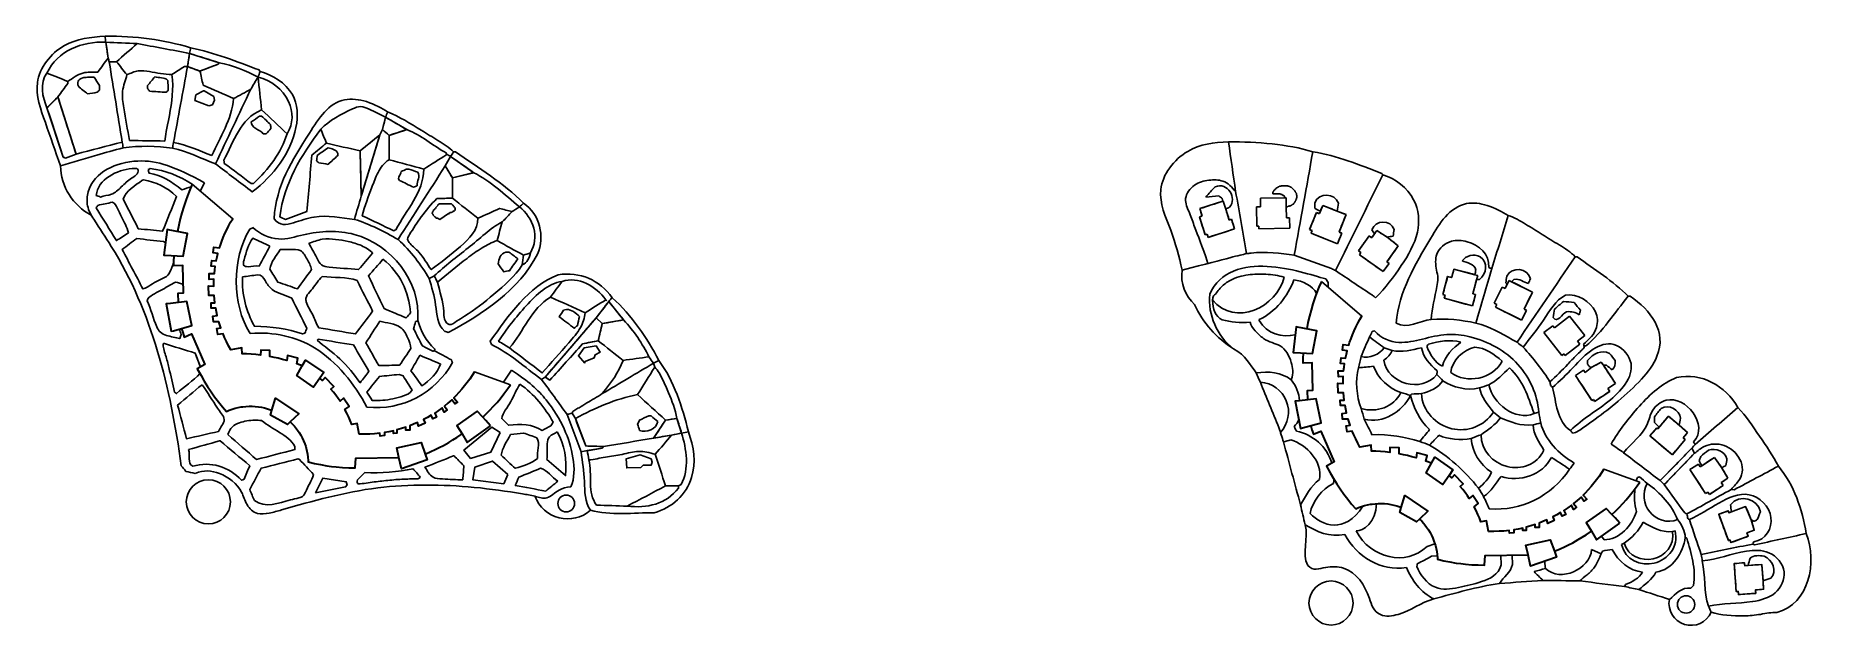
# Model space of a CAD drawing. Header units: millimetres. Extents: x -97856 to 911645, y -69926 to 264120.
import ezdxf

# ---------------------------------------------------------------- set-up
doc = ezdxf.new("R2010")
doc.units = ezdxf.units.MM
doc.layers.add('01_SITE_BASE', color=7, linetype='Continuous', lineweight=35)
for name, color, linetype in [('02_CHALETS', 7, 'Continuous'), ('03_DESIGN_REGIONS', 7, 'Continuous'), ('REGION_HOLES', 7, 'Continuous'), ('REPAIR_CLOSURES_ONLY', 7, 'Continuous')]:
    doc.layers.add(name, color=color, linetype=linetype)

msp = doc.modelspace()

# ---------------------------------------------------------------- linework, layer by layer
at = {"color": 240}
for p, q in [((-9132, 180030), (13795, 160416)), ((150844, 73707), (171176, 66402))]:
    msp.add_line(p, q, dxfattribs=at)
for p, q in [((-2120, 180707), (-4548, 176108)), ((630695, 124907), (653622, 105293)), ((225273, 114520), (225723, 113904)), ((171774, 74546), (167188, 67835)), ((790671, 18584), (811003, 11279))]:
    msp.add_line(p, q)
msp.add_lwpolyline([(633084, 126385), (634472, 124279), (634472, 121676)])
for centre, radius, start, end in [((-51264, 191301), 32531, 181.736942, 242.305151), ((611628, 136177), 58240, 204.752011, 238.085561), ((602753, 114701), 35525, 175.090552, 231.912322), ((595118, 50942), 16862, 316.834935, 86.83553), ((595595, 55148), 22812, 5.460804, 38.138186), ((611300, 14178), 26417, 17.240128, 78.753964), ((611300, 14178), 26417, 351.681222, 357.411282), ((203517, 10145), 19735, 200.707894, 310.980304), ((840011, -57487), 12439, 169.540958, 336.154199)]:
    msp.add_arc(centre, radius, start, end)
at = {"layer": '01_SITE_BASE', "color": 240}
for points in [[(-9132, 180030), (-10565, 176686), (-11897, 173301), (-12828, 170736), (-13980, 167286), (-15027, 163802), (-15969, 160288), (-16805, 156747), (-17533, 153183)], [(-22682, 154162), (-23396, 154297), (-25257, 139768), (-24516, 139731)], [(-24516, 139731), (-14221, 139224), (-11755, 152085), (-22682, 154162)], [(53181, 76994), (50066, 78194), (50697, 81418), (44912, 82916), (44436, 80050), (41990, 80736), (39527, 81356), (37358, 81844), (34866, 82338), (34835, 85727), (29674, 85961), (29615, 83154), (26940, 83454), (24258, 83677), (21571, 83824), (19216, 83889), (19033, 87288), (12672, 86194), (11419, 88488), (10249, 90825), (9163, 93202), (8324, 95212), (5355, 94789), (4860, 98266), (7087, 98532), (6530, 100214), (5968, 102063), (2847, 102004), (2499, 105285), (5051, 105555), (4571, 107735), (4190, 109746), (1655, 109709), (1521, 112714), (3719, 112812), (3485, 114802), (3291, 116979), (250, 116961), (172, 122332), (3094, 122143), (3113, 124032), (3189, 126092), (428, 126052), (379, 129425), (3426, 129312), (3658, 131415), (3924, 133336), (1689, 133537), (1983, 136806), (4492, 136580), (4965, 138784), (5459, 140791), (2719, 141105), (3077, 144231), (6331, 143858), (6813, 145366), (7598, 147608), (8455, 149823), (9384, 152008), (10384, 154163), (11453, 156284), (12590, 158369), (13795, 160416), (13700, 160466)], [(-16879, 112965), (-17047, 118288), (-14062, 118392), (-14486, 133889), (-19597, 133749), (-19513, 136143), (-19379, 139478)], [(-21524, 112441), (-23965, 112166), (-21057, 96653), (-19832, 96995)], [(-19832, 96995), (-9294, 99934), (-12177, 113495), (-21524, 112441)], [(-15196, 98288), (-14518, 95948), (-13723, 93404), (-9489, 95250), (-1926, 77902), (-6255, 75463), (-4144, 71535), (-2351, 68451), (-468, 65421), (1504, 62448), (3562, 59534), (5706, 56682), (7932, 53895), (10240, 51175), (11864, 51879), (13523, 52495), (15213, 53019), (16929, 53451), (18666, 53790), (19541, 53923), (21300, 54119), (23067, 54219), (24837, 54224), (26604, 54132), (28364, 53944), (30111, 53661), (31840, 53284), (33546, 52814), (35224, 52251), (36051, 51936)], [(63112, 70054), (59632, 64989), (50099, 71538), (53181, 76994)], [(53181, 76994), (55091, 80374), (65357, 73322), (63112, 70054)], [(150844, 73707), (149532, 71625), (148152, 69589), (146704, 67600), (145190, 65660), (143612, 63772), (141972, 61939), (140271, 60161), (139104, 59008), (141205, 56589), (139589, 55483), (137933, 57900), (135777, 55983), (133735, 54301), (135357, 52174), (133623, 50851), (132477, 53323), (130477, 51857), (128240, 50336), (129262, 48027), (127190, 47110), (126303, 49113), (124208, 47882), (121876, 46619), (122759, 44626), (119060, 42988), (118563, 45006), (116281, 44010), (114160, 43166), (114195, 40698), (111891, 40665), (111867, 42338), (109439, 41553), (106762, 40794), (106789, 38869), (104937, 38842), (104944, 40340), (102282, 39764), (99825, 39322), (99849, 37645), (97397, 37334), (97195, 38945), (94142, 38627), (91590, 38460), (88521, 38377), (85452, 38423), (84316, 44453), (81223, 43871), (80357, 46129), (79528, 48076), (78500, 50265), (77388, 52413), (79713, 54129), (76631, 58842), (74597, 57048), (73520, 58636), (72225, 60403), (70868, 62124), (69452, 63796), (71058, 65311), (66212, 70448), (64629, 68713), (63112, 70054)], [(155448, 47947), (157398, 49814), (159301, 51730), (161761, 54358), (163547, 56383), (165280, 58453), (167510, 61280), (169642, 64180), (171176, 66402)], [(46382, 45365), (44758, 43860), (35178, 49093), (36051, 51936)], [(36051, 51936), (38135, 58719), (51209, 49841), (46382, 45365)], [(155448, 47947), (152218, 51443), (140870, 43375), (143757, 38492)], [(46382, 45365), (47633, 44122), (48815, 42812), (49379, 42134), (50451, 40733), (51446, 39276), (52360, 37767), (53191, 36211), (53938, 34613), (54596, 32976), (55165, 31306), (55415, 30461), (55847, 28750), (56186, 27019), (56430, 25272), (56580, 23514), (56619, 22633), (60105, 21807), (63617, 21100), (67151, 20511), (69813, 20148), (72484, 19852), (76055, 19563), (79633, 19393), (83215, 19345), (83619, 24712), (107939, 25064)], [(143757, 38492), (146643, 33611), (159914, 43114)], [(159914, 43114), (157174, 46079), (155448, 47947)], [(107939, 25064), (106707, 30673), (120496, 33702), (122823, 27133)], [(122823, 27133), (126078, 28515), (128487, 29622), (130869, 30789), (133220, 32015), (136307, 33740), (138583, 35100), (140824, 36517), (143757, 38492)], [(122823, 27133), (123991, 23839), (109348, 18651), (107939, 25064)]]:
    msp.add_lwpolyline(points, dxfattribs=at)
at = {"layer": '01_SITE_BASE'}
for points in [[(630695, 124907), (629262, 121564), (627931, 118178), (626999, 115614), (625848, 112163), (624801, 108679), (623859, 105165), (623023, 101624), (622294, 98060)], [(693009, 21871), (689894, 23071), (690525, 26296), (684740, 27793), (684264, 24928), (681818, 25614), (679354, 26234), (677185, 26721), (674694, 27216), (674663, 30604), (669502, 30838), (669443, 28032), (666768, 28331), (664086, 28555), (661398, 28701), (659044, 28766), (658860, 32166), (652499, 31071), (651246, 33365), (650076, 35702), (648990, 38079), (648151, 40089), (645183, 39666), (644688, 43143), (646914, 43410), (646357, 45091), (645796, 46940), (642674, 46881), (642326, 50162), (644879, 50433), (644399, 52613), (644017, 54623), (641482, 54586), (641348, 57591), (643547, 57689), (643312, 59679), (643119, 61856), (640077, 61838), (640000, 67209), (642921, 67020), (642940, 68909), (643017, 70969), (640256, 70929), (640207, 74303), (643253, 74189), (643485, 76292), (643751, 78213), (641517, 78414), (641811, 81683), (644320, 81457), (644793, 83661), (645286, 85668), (642546, 85982), (642904, 89108), (646158, 88735), (646641, 90243), (647426, 92485), (648283, 94700), (649212, 96886), (650211, 99040), (651280, 101161), (652417, 103246), (653622, 105293), (653527, 105344)], [(617146, 99039), (616432, 99175), (614570, 84645), (615311, 84609)], [(615311, 84609), (625607, 84101), (628072, 96962), (617146, 99039)], [(622949, 57842), (622780, 63166), (625765, 63269), (625341, 78766), (620231, 78626), (620314, 81021), (620449, 84355)], [(618304, 57319), (615862, 57043), (618771, 41530), (619995, 41872)], [(619995, 41872), (630534, 44811), (627651, 58373), (618304, 57319)], [(624631, 43165), (625309, 40825), (626104, 38281), (630339, 40127), (637902, 22780), (633572, 20340), (635684, 16412), (637476, 13328), (639359, 10298), (641331, 7325), (643389, 4411), (645533, 1560), (647760, -1228), (650068, -3948), (651691, -3243), (653350, -2628), (655041, -2103), (656757, -1671), (658494, -1333), (659369, -1199), (661128, -1003), (662894, -903), (664664, -899), (666432, -991), (668191, -1179), (669938, -1461), (671667, -1839), (673374, -2309), (675052, -2871), (675879, -3186)], [(702939, 14931), (699460, 9866), (689927, 16416), (693009, 21871)], [(693009, 21871), (694919, 25252), (705184, 18199), (702939, 14931)], [(790671, 18584), (789360, 16503), (787979, 14466), (786531, 12477), (785017, 10537), (783439, 8650), (781799, 6816), (780098, 5038), (778931, 3885), (781032, 1467), (779417, 360), (777760, 2777), (775604, 860), (773562, -822), (775185, -2949), (773450, -4272), (772304, -1799), (770304, -3266), (768067, -4787), (769089, -7095), (767018, -8013), (766131, -6010), (764035, -7240), (761704, -8503), (762586, -10497), (758888, -12135), (758391, -10117), (756108, -11113), (753987, -11957), (754023, -14425), (751718, -14458), (751694, -12785), (749267, -13570), (746589, -14329), (746617, -16254), (744764, -16281), (744772, -14782), (742110, -15359), (739652, -15800), (739676, -17477), (737225, -17789), (737023, -16178), (733970, -16495), (731417, -16662), (728349, -16745), (725279, -16700), (724143, -10669), (721051, -11252), (720185, -8994), (719355, -7047), (718327, -4858), (717215, -2710), (719540, -994), (716459, 3719), (714424, 1926), (713348, 3513), (712052, 5280), (710696, 7001), (709279, 8673), (710885, 10188), (706040, 15325), (704457, 13591), (702939, 14931)], [(795275, -7175), (797226, -5308), (799128, -3393), (801588, -764), (803374, 1261), (805108, 3330), (807337, 6157), (809469, 9057), (811003, 11279)], [(675879, -3186), (677962, 3596), (691036, -5282), (686209, -9757)], [(686209, -9757), (684586, -11263), (675005, -6030), (675879, -3186)], [(686209, -9757), (687460, -11001), (688642, -12311), (689206, -12989), (690278, -14390), (691273, -15847), (692187, -17355), (693019, -18911), (693765, -20510), (694423, -22147), (694992, -23816), (695243, -24662), (695675, -26373), (696013, -28104), (696258, -29851), (696407, -31609), (696447, -32490), (699933, -33315), (703445, -34023), (706978, -34611), (709641, -34975), (712311, -35271), (715882, -35560), (719460, -35729), (723043, -35778), (723446, -30410), (747767, -30059)], [(795275, -7175), (792045, -3680), (780698, -11748), (783584, -16630)], [(799741, -12008), (797001, -9044), (795275, -7175)], [(762651, -27990), (765905, -26608), (768315, -25500), (770696, -24334), (773048, -23108), (776134, -21383), (778410, -20022), (780652, -18605), (783584, -16630)], [(783584, -16630), (786470, -21511), (799741, -12008)], [(747767, -30059), (746535, -24450), (760323, -21421), (762651, -27990)], [(762651, -27990), (763818, -31284), (749176, -36472), (747767, -30059)]]:
    msp.add_lwpolyline(points, dxfattribs=at)
at = {"layer": '02_CHALETS'}
for p, q in [((609740, 172247), (596136, 171991)), ((596136, 171991), (596227, 167180)), ((609748, 172129), (609740, 172247)), ((610645, 172264), (609748, 172248)), ((609748, 172248), (609748, 172129)), ((610741, 167176), (610645, 172264)), ((563073, 162006), (561521, 161507)), ((574709, 170279), (561752, 166115)), ((561752, 166115), (563073, 162006)), ((574985, 170368), (574709, 170279)), ((576425, 165885), (574985, 170368)), ((578417, 159687), (576425, 165885)), ((596227, 167180), (593904, 167137)), ((593904, 167137), (594110, 156218)), ((610859, 160906), (610741, 167176)), ((627843, 163961), (623963, 154257)), ((629503, 163297), (627843, 163961)), ((630045, 164652), (629503, 163297)), ((631381, 167995), (630045, 164652)), ((639601, 164709), (631381, 167995)), ((644578, 162719), (639601, 164709)), ((640619, 152817), (644578, 162719)), ((561521, 161507), (564818, 151247)), ((564818, 151247), (565927, 151604)), ((565927, 151604), (566494, 149840)), ((566494, 149840), (581439, 154642)), ((579686, 160095), (578417, 159687)), ((581439, 154642), (579686, 160095)), ((594110, 156218), (595174, 156238)), ((595174, 156238), (595201, 154768)), ((595201, 154768), (612718, 155097)), ((612608, 160939), (610859, 160906)), ((612612, 160692), (612608, 160939)), ((612718, 155097), (612612, 160692)), ((623963, 154257), (625345, 153704)), ((625345, 153704), (624751, 152220)), ((624751, 152220), (639783, 146211)), ((639783, 146211), (642176, 152195)), ((642176, 152195), (640619, 152817)), ((660705, 151847), (659118, 149621)), ((662006, 153672), (660705, 151847)), ((667891, 150012), (662006, 153672)), ((655375, 147534), (651620, 142268)), ((651620, 142268), (653065, 141237)), ((657623, 150687), (655375, 147534)), ((659118, 149621), (657623, 150687)), ((667766, 135948), (674203, 144975)), ((674203, 144975), (667891, 150012)), ((653065, 141237), (652186, 140004)), ((652186, 140004), (665613, 130430)), ((665613, 130430), (668948, 135106)), ((668948, 135106), (667766, 135948)), ((705765, 131911), (704460, 127069)), ((717603, 128719), (705765, 131911)), ((702168, 127687), (699417, 117482)), ((704460, 127069), (702168, 127687)), ((716411, 117859), (718562, 125838)), ((719222, 128283), (717603, 128719)), ((718562, 125838), (719222, 128283)), ((733117, 121705), (728578, 112512)), ((734726, 120911), (733117, 121705)), ((735919, 123328), (734726, 120911)), ((736959, 125435), (735919, 123328)), ((738359, 124744), (736959, 125435)), ((750231, 118884), (738359, 124744)), ((699417, 117482), (700746, 117123)), ((700746, 117123), (700261, 115323)), ((700261, 115323), (716260, 111009)), ((716260, 111009), (717992, 117433)), ((717992, 117433), (716411, 117859)), ((728578, 112512), (730016, 111802)), ((730016, 111802), (729276, 110304)), ((745453, 109206), (750231, 118884)), ((729276, 110304), (744087, 102993)), ((744087, 102993), (746655, 108195)), ((746821, 108531), (745453, 109206)), ((746655, 108195), (746821, 108531)), ((771206, 105300), (762649, 98623)), ((779858, 94211), (771206, 105300)), ((761713, 99821), (756747, 95946)), ((756747, 95946), (766834, 83019)), ((762649, 98623), (761713, 99821)), ((775818, 91058), (779858, 94211)), ((777132, 89374), (775818, 91058)), ((766834, 83019), (767952, 83892)), ((767952, 83892), (768767, 82847)), ((768767, 82847), (777132, 89374)), ((779227, 74622), (774636, 71584)), ((774636, 71584), (783935, 57530)), ((780149, 73229), (779227, 74622)), ((783897, 76263), (780149, 73229)), ((789205, 79221), (783897, 76263)), ((790383, 77439), (789205, 79221)), ((797247, 67066), (790383, 77439)), ((785461, 56961), (793982, 62599)), ((792921, 64203), (797247, 67066)), ((793982, 62599), (792921, 64203)), ((783935, 57530), (784734, 58059)), ((784734, 58059), (785461, 56961)), ((820606, 41872), (816815, 37361)), ((821200, 41373), (820606, 41872)), ((822025, 42355), (821200, 41373)), ((827225, 48544), (822025, 42355)), ((833265, 43468), (827225, 48544)), ((838121, 39388), (833265, 43468)), ((816815, 37361), (829498, 26703)), ((829498, 26703), (836771, 35358)), ((835578, 36361), (838121, 39388)), ((836771, 35358), (835578, 36361)), ((844243, 21418), (839427, 18266)), ((845228, 19912), (844243, 21418)), ((846093, 20478), (845228, 19912)), ((853298, 25192), (846093, 20478)), ((857421, 19498), (853298, 25192)), ((839427, 18266), (848302, 4701)), ((857212, 10980), (860983, 13447)), ((858282, 9345), (857212, 10980)), ((860983, 13447), (857421, 19498)), ((848302, 4701), (849647, 5580)), ((849647, 5580), (850511, 4260)), ((850511, 4260), (858282, 9345))]:
    msp.add_line(p, q, dxfattribs=at)
for points in [[(862930, -5566), (861435, -6115), (861041, -5042), (855757, -6982), (861220, -21863), (862120, -21532), (862679, -23054), (872456, -19464), (871751, -17544), (875899, -16022), (874204, -10186), (870976, -2612)], [(880848, -44734), (880153, -35414), (872376, -35994), (870483, -36136), (870359, -34468), (864505, -34905), (865691, -50809), (866825, -50725), (866959, -52520), (876739, -51791), (876592, -49813), (881201, -49469)]]:
    msp.add_lwpolyline(points, close=True, dxfattribs=at)
at = {"layer": '03_DESIGN_REGIONS'}
for p, q in [((-58075, 260380), (-56753, 251420)), ((-40301, 259646), (-58075, 260380)), ((-52052, 249364), (-40301, 259646)), ((-10630, 254064), (-11805, 246573)), ((6115, 248776), (-10630, 254064)), ((-56753, 251420), (-56165, 249364)), ((-56165, 249364), (-52052, 249364)), ((-11805, 246573), (-4754, 244076)), ((-4754, 244076), (5528, 247895)), ((5528, 247895), (6115, 248776)), ((-2698, 232912), (-7105, 230562)), ((-2404, 232912), (-2698, 232912)), ((3178, 229681), (-2404, 232912)), ((-85249, 229387), (-91419, 223218)), ((-91419, 223218), (-82311, 195309)), ((-74967, 197071), (-85249, 229387)), ((-7105, 230562), (-7692, 227330)), ((-7692, 227330), (240, 224393)), ((240, 224393), (2296, 224980)), ((2296, 224980), (3471, 227624)), ((3471, 227624), (3178, 229681)), ((-82311, 195309), (-80843, 194721)), ((-80843, 194721), (-74967, 197071)), ((603335, 175627), (603044, 175336)), ((603044, 175336), (603044, 175044)), ((603044, 175044), (603044, 174753)), ((603044, 174753), (603044, 174461)), ((603044, 174461), (603335, 174461)), ((603627, 176210), (603335, 175919)), ((603335, 175919), (603335, 175627)), ((603335, 174461), (603627, 174461)), ((603918, 176502), (603627, 176210)), ((603627, 174461), (603918, 174461)), ((604210, 176793), (603918, 176502)), ((603918, 174461), (604210, 174461)), ((604501, 177085), (604210, 176793)), ((604210, 174461), (604501, 174461)), ((604793, 177376), (604501, 177085)), ((604501, 174461), (604793, 174461)), ((605084, 177668), (604793, 177376)), ((604793, 174461), (605084, 174461)), ((605376, 177959), (605084, 177668)), ((605084, 174461), (605376, 174461)), ((605667, 177959), (605376, 177959)), ((605376, 174461), (605667, 174461)), ((605959, 178251), (605667, 177959)), ((605667, 174461), (605959, 174461)), ((606250, 178542), (605959, 178251)), ((605959, 174461), (606250, 174461)), ((606542, 178542), (606250, 178542)), ((606250, 174461), (606542, 174461)), ((606833, 178834), (606542, 178542)), ((606542, 174461), (606833, 174461)), ((607125, 178834), (606833, 178834)), ((606833, 174461), (607125, 174461)), ((607416, 178834), (607125, 178834)), ((607125, 174461), (607416, 174461)), ((607708, 178834), (607416, 178834)), ((607416, 174461), (607708, 174170)), ((607999, 179125), (607708, 178834)), ((607708, 174170), (607999, 174170)), ((608291, 179125), (607999, 179125)), ((607999, 174170), (608291, 174170)), ((608582, 179125), (608291, 179125)), ((608291, 174170), (608582, 173878)), ((608874, 179125), (608582, 179125)), ((608582, 173878), (608874, 173587)), ((609165, 179125), (608874, 179125)), ((608874, 173587), (609165, 173587)), ((609457, 179125), (609165, 179125)), ((609165, 173587), (609457, 173295)), ((609748, 179125), (609457, 179125)), ((609457, 173295), (609748, 173004)), ((610040, 179125), (609748, 179125)), ((609748, 173004), (609748, 172712)), ((609748, 172712), (609748, 172421)), ((609748, 172421), (609748, 172248)), ((609748, 172248), (610645, 172264)), ((610331, 179125), (610040, 179125)), ((610623, 179125), (610331, 179125)), ((610914, 179125), (610623, 179125)), ((610645, 172264), (610741, 167176)), ((611206, 179125), (610914, 179125)), ((611497, 179125), (611206, 179125)), ((611788, 178834), (611497, 179125)), ((612080, 178834), (611788, 178834)), ((612371, 178834), (612080, 178834)), ((612663, 178542), (612371, 178834)), ((612954, 178542), (612663, 178542)), ((613246, 178251), (612954, 178542)), ((613537, 178251), (613246, 178251)), ((613829, 177959), (613537, 178251)), ((614120, 177668), (613829, 177959)), ((614412, 177376), (614120, 177668)), ((614703, 177085), (614412, 177376)), ((614995, 176793), (614703, 177085)), ((615286, 176502), (614995, 176793)), ((615578, 176210), (615286, 176502)), ((615869, 175919), (615578, 176210)), ((615869, 175627), (615869, 175919)), ((616161, 175336), (615869, 175627)), ((616161, 175044), (616161, 175336)), ((616452, 174753), (616161, 175044)), ((616452, 174461), (616452, 174753)), ((616452, 174170), (616452, 174461)), ((616452, 173878), (616452, 174170)), ((616744, 173587), (616452, 173878)), ((616452, 172129), (616744, 172421)), ((616452, 171838), (616452, 172129)), ((616452, 171546), (616452, 171838)), ((616744, 173295), (616744, 173587)), ((616744, 173004), (616744, 173295)), ((616744, 172712), (616744, 173004)), ((616744, 172421), (616744, 172712)), ((610741, 167176), (610914, 167174)), ((610914, 167174), (611206, 167174)), ((611206, 167174), (611497, 167174)), ((611497, 167174), (611788, 167466)), ((611788, 167466), (612080, 167466)), ((612080, 167466), (612371, 167466)), ((612371, 167466), (612663, 167757)), ((612663, 167757), (612954, 167757)), ((612954, 167757), (613246, 167757)), ((613246, 167757), (613537, 168049)), ((613537, 168049), (613829, 168049)), ((613829, 168049), (614120, 168340)), ((614120, 168340), (614412, 168632)), ((614412, 168632), (614703, 168632)), ((614703, 168632), (614995, 168923)), ((614995, 169215), (615286, 169506)), ((614995, 168923), (614995, 169215)), ((615286, 169506), (615578, 169798)), ((615578, 169798), (615869, 170089)), ((615869, 170381), (616161, 170672)), ((615869, 170089), (615869, 170381)), ((616161, 171255), (616452, 171546)), ((616161, 170963), (616161, 171255)), ((616161, 170672), (616161, 170963)), ((840604, 30468), (822532, 12104)), ((842061, 27553), (840604, 30468)), ((824864, 9773), (842061, 27553)), ((822532, 12104), (824864, 9773))]:
    msp.add_line(p, q, dxfattribs=at)
for points in [[(112462, 210879), (100418, 217930), (98655, 210879), (102474, 207647)], [(97186, 207941), (86023, 198834), (86610, 173276)], [(150360, 186495), (137287, 195749), (134202, 190315), (138315, 183558)], [(136258, 163287), (136552, 163581), (136846, 163875), (137140, 163875), (137433, 163875), (137727, 163875), (138021, 164168), (138315, 164168), (138608, 164462), (138902, 164756), (139196, 164756), (139490, 165050), (139784, 165344), (139784, 165637), (139784, 165931), (139784, 166225), (139784, 166519), (139490, 166812), (139196, 167106), (139196, 167400), (138902, 167694), (138608, 167988), (138315, 168281), (138021, 168575), (137727, 168869), (137433, 168869), (137140, 168869), (136846, 168869), (136552, 168869), (136258, 168869), (135965, 168869), (135671, 168869), (135377, 168869), (135083, 168869), (134789, 168869), (134496, 168869), (134202, 168869), (133908, 168869), (133614, 168869), (133321, 168869), (133027, 168869), (132733, 168869), (132439, 168869), (132145, 168869), (131852, 168869), (131558, 168869), (131264, 168869), (130970, 168869), (130677, 168575), (130383, 168575), (130089, 168281), (130089, 167988), (129795, 167694), (129501, 167400), (129208, 167106), (128914, 166812), (128914, 166519), (128620, 166225), (128326, 165931), (128033, 165637), (127739, 165344), (127445, 165050), (127445, 164756), (127151, 164462), (127151, 164168), (126857, 163875), (126857, 163581), (126857, 163287), (127151, 162993), (127445, 162700), (127445, 162406), (127739, 162112), (128033, 161818), (128326, 161524), (128620, 161231), (128914, 160937), (129208, 160643), (129501, 160643), (129795, 160643), (131107, 160057), (136106, 163314), (136258, 163114)], [(226888, 113492), (219691, 104238), (223216, 101007), (235261, 103063)], [(223216, 101007), (219691, 104238), (190901, 70748), (193545, 68985), (212053, 89549), (220866, 91312)], [(213348, 78547), (213228, 79267), (213522, 79561), (218559, 81542), (219103, 83380), (222041, 84849), (219691, 88374), (212934, 87199), (209702, 82792)], [(165342, 39313), (160642, 42251), (144778, 29325), (148597, 24625), (160054, 28150)], [(203239, 49596), (211171, 28444), (214697, 29031), (223216, 30500), (223804, 31381), (213815, 31675), (207940, 47245), (206128, 50281)], [(265520, 47245), (259057, 46364), (252227, 36082), (262509, 37845), (268164, 39020)], [(169749, 15518), (160936, 23156), (150947, 19630), (149772, 12580), (167399, 10230)], [(244959, 19536), (246424, 20806), (250831, 20806), (251419, 22568), (250831, 24331), (244662, 26681), (236730, 24331), (237039, 19230)], [(60758, 5235), (77797, 8467), (78678, 9642), (78091, 11405), (64871, 13461)]]:
    msp.add_lwpolyline(points, close=True, dxfattribs=at)
for centre, radius in [((0, 0), 12500), ((202766, -887), 4753), ((636099, -57269), 12500), ((837279, -58102), 4918)]:
    msp.add_circle(centre, radius, dxfattribs=at)
for points, knots in [([(-58516, 263759), (-66462, 263432), (-74614, 262353), (-81549, 258451), (-89378, 254045), (-95654, 246042), (-96828, 237529), (-97856, 230077), (-94972, 222234), (-92351, 214882), (-89393, 206585), (-86770, 198913), (-83780, 190315)], [1, 1, 1, 1, 2, 2, 2, 3, 3, 3, 4, 4, 4, 5, 5, 5, 5]), ([(-79667, 238200), (-83584, 239767), (-87501, 241334), (-91419, 242901), (-95841, 237336), (-93927, 229012), (-91419, 223218), (-89362, 225274), (-87306, 227330), (-85249, 229387), (-83389, 231933), (-81528, 234479), (-79667, 237025), (-79667, 237417), (-79667, 237808), (-79667, 238200)], [0, 0, 0, 0, 1, 1, 1, 2, 2, 2, 3, 3, 3, 4, 4, 4, 5, 5, 5, 5]), ([(-79667, 238200), (-76848, 239914), (-74209, 242063), (-71043, 242942), (-68460, 243659), (-65527, 243531), (-62628, 243488)], [2, 2, 2, 2, 3, 3, 3, 4, 4, 4, 4]), ([(-62628, 243488), (-65527, 243531), (-68460, 243659), (-71043, 242942), (-74209, 242063), (-76848, 239914), (-79667, 238200)], [2, 2, 2, 2, 3, 3, 3, 4, 4, 4, 4]), ([(-46177, 242019), (-45051, 242359), (-43992, 242834), (-42935, 243246), (-41878, 243658), (-40824, 244006), (-39729, 244165), (-37682, 244464), (-35492, 244104), (-33311, 243728), (-29116, 243005), (-24951, 242222), (-20618, 242019)], [3, 3, 3, 3, 4, 4, 4, 5, 5, 5, 6, 6, 6, 7, 7, 7, 7]), ([(-20618, 242019), (-24951, 242222), (-29116, 243005), (-33311, 243728), (-35492, 244104), (-37682, 244464), (-39729, 244165), (-40824, 244006), (-41878, 243658), (-42935, 243246), (-43992, 242834), (-45051, 242359), (-46177, 242019)], [0, 0, 0, 0, 1, 1, 1, 2, 2, 2, 3, 3, 3, 4, 4, 4, 4]), ([(29324, 243782), (28932, 242729), (28540, 241677), (28149, 240624), (26778, 238347), (25407, 236070), (24036, 233794), (17377, 219692), (10718, 205591), (4059, 191490), (11012, 186202), (17964, 180914), (24917, 175626), (36839, 184867), (46810, 197542), (49647, 212164), (50879, 218512), (50766, 225227), (47593, 230780), (43888, 237263), (36010, 242162), (29324, 243782)], [0, 0, 0, 0, 1, 1, 1, 2, 2, 2, 3, 3, 3, 4, 4, 4, 5, 5, 5, 6, 6, 6, 7, 7, 7, 7]), ([(-71148, 240257), (-73870, 239411), (-74607, 237314), (-73574, 235590), (-72530, 233849), (-69678, 232489), (-68504, 231150)], [6, 6, 6, 6, 7, 7, 7, 8, 8, 8, 8]), ([(-44708, 204710), (-45696, 210884), (-46945, 217006), (-47963, 223246), (-48476, 226393), (-48931, 229570), (-48575, 232600), (-48386, 234207), (-47970, 235773), (-47496, 237343), (-47033, 238877), (-46514, 240416), (-46177, 242019)], [14, 14, 14, 14, 15, 15, 15, 16, 16, 16, 17, 17, 17, 18, 18, 18, 18]), ([(-46177, 242019), (-46514, 240416), (-47033, 238877), (-47496, 237343), (-47970, 235773), (-48386, 234207), (-48575, 232600), (-48931, 229570), (-48476, 226393), (-47963, 223246), (-46945, 217006), (-45696, 210884), (-44708, 204710)], [4, 4, 4, 4, 5, 5, 5, 6, 6, 6, 7, 7, 7, 8, 8, 8, 8]), ([(44600, 208529), (48246, 214228), (48138, 221044), (45439, 226822), (42242, 233664), (35409, 239049), (28149, 240624), (28834, 234430), (29519, 228236), (30205, 222042), (35003, 217538), (39802, 213033), (44600, 208529)], [0, 0, 0, 0, 1, 1, 1, 2, 2, 2, 3, 3, 3, 4, 4, 4, 4]), ([(101593, 220867), (98438, 222956), (94249, 225293), (89616, 226721), (85504, 227989), (81042, 228540), (77203, 227809), (68149, 226084), (62563, 217221), (57253, 208858), (47345, 193256), (38395, 179395), (37256, 160349), (40218, 156039), (44234, 156911), (48305, 158133), (52104, 159274), (55952, 160720), (59930, 161355), (67429, 162551), (75394, 160869), (82791, 160056), (84064, 164462), (85337, 168869), (86610, 173276), (86414, 181795), (86218, 190315), (86023, 198834), (79657, 200303), (73292, 201772), (66927, 203241), (64185, 200988), (61443, 198736), (58701, 196484), (57722, 185810), (56743, 175136), (55764, 164462), (51749, 162993), (47734, 161524), (43719, 160056), (42642, 160545), (41564, 161035), (40487, 161524), (42698, 180311), (52655, 196331), (63695, 211173), (68690, 216018), (75176, 219712), (81691, 222633), (83194, 223307), (84699, 223940), (86247, 223926), (87830, 223911), (89457, 223218), (91045, 222519), (94363, 221057), (97508, 219564), (100418, 217930), (100809, 218909), (101201, 219888), (101593, 220867)], [0, 0, 0, 0, 1, 1, 1, 2, 2, 2, 3, 3, 3, 4, 4, 4, 5, 5, 5, 6, 6, 6, 7, 7, 7, 8, 8, 8, 9, 9, 9, 10, 10, 10, 11, 11, 11, 12, 12, 12, 13, 13, 13, 14, 14, 14, 15, 15, 15, 16, 16, 16, 17, 17, 17, 18, 18, 18, 19, 19, 19, 20, 20, 20, 20]), ([(100418, 217930), (97508, 219564), (94363, 221057), (91045, 222519), (89457, 223218), (87830, 223911), (86247, 223926), (84699, 223940), (83194, 223307), (81691, 222633), (75176, 219712), (68690, 216018), (63695, 211173), (64773, 208529), (65850, 205885), (66927, 203241), (73292, 201772), (79657, 200303), (86023, 198834), (89744, 201870), (93465, 204905), (97186, 207941), (97676, 208920), (98165, 209900), (98655, 210879), (99242, 213229), (99830, 215579), (100418, 217930)], [0, 0, 0, 0, 1, 1, 1, 2, 2, 2, 3, 3, 3, 4, 4, 4, 5, 5, 5, 6, 6, 6, 7, 7, 7, 8, 8, 8, 9, 9, 9, 9]), ([(44600, 208529), (39802, 213033), (35003, 217538), (30205, 222042), (17942, 217257), (14388, 203849), (8759, 193546), (8857, 192959), (8955, 192371), (9053, 191783), (14145, 187964), (19237, 184145), (24329, 180326), (24721, 180326), (25113, 180326), (25505, 180326), (34169, 188465), (41441, 197831), (44600, 208529)], [0, 0, 0, 0, 1, 1, 1, 2, 2, 2, 3, 3, 3, 4, 4, 4, 5, 5, 5, 6, 6, 6, 6]), ([(24329, 215286), (24110, 212093), (29132, 210836), (31086, 208529), (31674, 208529), (32261, 208529), (32849, 208529), (33730, 209508), (34612, 210487), (35493, 211466), (35395, 212250), (35297, 213033), (35199, 213817), (33534, 215384), (31870, 216950), (30205, 218517), (29813, 218517), (29422, 218517), (29030, 218517), (27463, 217440), (25896, 216363), (24329, 215286)], [0, 0, 0, 0, 1, 1, 1, 2, 2, 2, 3, 3, 3, 4, 4, 4, 5, 5, 5, 6, 6, 6, 7, 7, 7, 7]), ([(138902, 198247), (136463, 200764), (133275, 202758), (130112, 204721), (126948, 206684), (123808, 208615), (120669, 210553), (114475, 214375), (108286, 218221), (101593, 220867), (101201, 219888), (100809, 218909), (100418, 217930), (104432, 215579), (108447, 213229), (112462, 210879), (120486, 207876), (127237, 201799), (134789, 197659), (134887, 197365), (134985, 197071), (135083, 196778), (135818, 196435), (136552, 196092), (137287, 195749), (137825, 196582), (138364, 197414), (138902, 198247)], [0, 0, 0, 0, 1, 1, 1, 2, 2, 2, 3, 3, 3, 4, 4, 4, 5, 5, 5, 6, 6, 6, 7, 7, 7, 8, 8, 8, 9, 9, 9, 9]), ([(63695, 211173), (52655, 196331), (42698, 180311), (40487, 161524), (41564, 161035), (42642, 160545), (43719, 160056), (47734, 161524), (51749, 162993), (55764, 164462), (56743, 175136), (57722, 185810), (58701, 196484), (61443, 198736), (64185, 200988), (66927, 203241), (65850, 205885), (64773, 208529), (63695, 211173)], [0, 0, 0, 0, 1, 1, 1, 2, 2, 2, 3, 3, 3, 4, 4, 4, 5, 5, 5, 6, 6, 6, 6]), ([(102474, 207647), (101201, 208725), (99928, 209802), (98655, 210879), (98165, 209900), (97676, 208920), (97186, 207941), (93661, 196386), (90135, 184831), (86610, 173276), (85337, 168869), (84064, 164462), (82791, 160056), (91484, 157365), (99586, 153247), (107468, 148598), (116379, 162504), (125291, 176409), (134202, 190315), (135230, 192126), (136258, 193938), (137287, 195749), (136552, 196092), (135818, 196435), (135083, 196778), (130774, 194036), (126466, 191294), (122157, 188552), (121771, 175064), (112120, 165414), (106293, 154180), (105901, 153984), (105510, 153788), (105118, 153593), (99145, 156432), (93171, 159272), (87198, 162112), (88628, 167702), (90684, 172945), (92690, 178301), (93742, 181109), (94780, 183949), (96143, 186591), (97608, 189432), (99449, 192046), (102474, 193840), (102474, 198442), (102474, 203045), (102474, 207647)], [0, 0, 0, 0, 1, 1, 1, 2, 2, 2, 3, 3, 3, 4, 4, 4, 5, 5, 5, 6, 6, 6, 7, 7, 7, 8, 8, 8, 9, 9, 9, 10, 10, 10, 11, 11, 11, 12, 12, 12, 13, 13, 13, 14, 14, 14, 15, 15, 15, 16, 16, 16, 16]), ([(112462, 210879), (109133, 209802), (105803, 208725), (102474, 207647), (102474, 203045), (102474, 198442), (102474, 193840), (109035, 192077), (115596, 190315), (122157, 188552), (126466, 191294), (130774, 194036), (135083, 196778), (134985, 197071), (134887, 197365), (134789, 197659), (127237, 201799), (120486, 207876), (112462, 210879)], [0, 0, 0, 0, 1, 1, 1, 2, 2, 2, 3, 3, 3, 4, 4, 4, 5, 5, 5, 6, 6, 6, 6]), ([(577976, 203901), (569723, 203752), (561823, 202610), (554940, 198560), (547081, 193936), (540546, 185521), (539631, 176897), (538818, 169234), (542440, 161406), (545238, 153900), (548016, 146444), (549980, 139305), (551743, 131322)], [1, 1, 1, 1, 2, 2, 2, 3, 3, 3, 4, 4, 4, 5, 5, 5, 5]), ([(-40045, 193105), (-51945, 192562), (-64825, 187118), (-68000, 175707), (-68712, 173147), (-68936, 170286), (-68416, 167732), (-67847, 164930), (-66383, 162496), (-64871, 160086), (-61646, 154942), (-58199, 149905), (-54998, 144765)], [10, 10, 10, 10, 11, 11, 11, 12, 12, 12, 13, 13, 13, 14, 14, 14, 14]), ([(73390, 197365), (72260, 199625), (69990, 200259), (67808, 200597), (65752, 199128), (63695, 197659), (61639, 196190), (61541, 195211), (61443, 194232), (61345, 193252), (61737, 192861), (62129, 192469), (62520, 192077), (64283, 191783), (66046, 191490), (67808, 191196), (69669, 192861), (71530, 194525), (73390, 196190), (73390, 196582), (73390, 196974), (73390, 197365)], [0, 0, 0, 0, 1, 1, 1, 2, 2, 2, 3, 3, 3, 4, 4, 4, 5, 5, 5, 6, 6, 6, 7, 7, 7, 7]), ([(122157, 188552), (115596, 190315), (109035, 192077), (102474, 193840), (99449, 192046), (97608, 189432), (96143, 186591), (94780, 183949), (93742, 181109), (92690, 178301), (90684, 172945), (88628, 167702), (87198, 162112), (93171, 159272), (99145, 156432), (105118, 153593), (105510, 153788), (105901, 153984), (106293, 154180), (112120, 165414), (121771, 175064), (122157, 188552)], [0, 0, 0, 0, 1, 1, 1, 2, 2, 2, 3, 3, 3, 4, 4, 4, 5, 5, 5, 6, 6, 6, 7, 7, 7, 7]), ([(178562, 169163), (167225, 180813), (153025, 189102), (140077, 198247), (139686, 198247), (139294, 198247), (138902, 198247), (138364, 197414), (137825, 196582), (137287, 195749), (141644, 192665), (146002, 189580), (150360, 186495), (159697, 181859), (167998, 173975), (176212, 167106), (176995, 167792), (177779, 168477), (178562, 169163)], [0, 0, 0, 0, 1, 1, 1, 2, 2, 2, 3, 3, 3, 4, 4, 4, 5, 5, 5, 6, 6, 6, 6]), ([(-39714, 188258), (-40008, 188454), (-40301, 188650), (-40595, 188846), (-41476, 188846), (-42358, 188846), (-43239, 188846), (-51646, 188092), (-62766, 182884), (-63510, 173569), (-62726, 173276), (-61943, 172982), (-61160, 172688), (-59211, 173467), (-56860, 173497), (-54884, 174257), (-52749, 175079), (-51052, 176753), (-49309, 178429), (-47480, 180188), (-45600, 181951), (-43524, 183370), (-41641, 184656), (-39597, 185661), (-39714, 188258)], [0, 0, 0, 0, 1, 1, 1, 2, 2, 2, 3, 3, 3, 4, 4, 4, 5, 5, 5, 6, 6, 6, 7, 7, 7, 8, 8, 8, 8]), ([(-37657, 182089), (-41242, 179225), (-46847, 176268), (-48233, 171513), (-45394, 165931), (-42554, 160349), (-39714, 154768), (-35111, 154278), (-30509, 153788), (-25906, 153299), (-23262, 159860), (-20618, 166421), (-17974, 172982), (-23366, 178229), (-29679, 181252), (-36776, 182383), (-37070, 182285), (-37364, 182187), (-37657, 182089)], [0, 0, 0, 0, 1, 1, 1, 2, 2, 2, 3, 3, 3, 4, 4, 4, 5, 5, 5, 6, 6, 6, 6]), ([(-9145, 180000), (-9150, 180011), (-9156, 180022), (-9161, 180032), (-16428, 184575), (-24190, 187923), (-32957, 188846), (-33349, 188650), (-33740, 188454), (-34132, 188258)], [3.97257297, 3.97257297, 3.97257297, 3.97257297, 4, 4, 4, 5, 5, 5, 6, 6, 6, 6]), ([(-34132, 188258), (-33936, 187573), (-33740, 186887), (-33545, 186202), (-26434, 185340), (-20696, 181166), (-15037, 176801), (-13292, 177356), (-11547, 177911), (-9802, 178466)], [0, 0, 0, 0, 1, 1, 1, 2, 2, 2, 2.80989194, 2.80989194, 2.80989194, 2.80989194]), ([(109231, 187083), (109152, 185422), (106820, 183631), (108350, 182089), (110994, 180816), (113637, 179543), (116281, 178270), (116967, 178564), (117652, 178857), (118338, 179151), (118124, 181706), (120311, 184423), (118632, 186789), (116967, 187377), (115302, 187964), (113637, 188552), (113148, 188552), (112658, 188552), (112169, 188552), (111189, 188062), (110210, 187573), (109231, 187083)], [0, 0, 0, 0, 1, 1, 1, 2, 2, 2, 3, 3, 3, 4, 4, 4, 5, 5, 5, 6, 6, 6, 7, 7, 7, 7]), ([(138315, 183558), (136944, 185810), (135573, 188062), (134202, 190315), (125291, 176409), (116379, 162504), (107468, 148598), (114738, 142149), (120588, 134133), (125095, 126565), (126074, 127055), (127053, 127544), (128033, 128034), (133976, 133726), (140683, 138671), (147155, 143871), (150406, 146484), (153598, 149161), (156815, 151831), (159911, 154402), (163030, 156966), (166517, 158587), (168378, 160545), (170238, 162504), (172099, 164462), (169749, 165050), (167399, 165637), (165048, 166225), (160936, 164364), (156823, 162504), (152710, 160643), (152695, 153897), (147835, 149125), (142830, 144731), (137389, 139956), (131777, 135628), (126270, 131559), (123811, 134852), (122036, 138412), (119184, 141523), (117678, 143166), (115870, 144684), (114350, 146306), (113570, 147137), (112866, 147995), (112847, 148891), (112829, 149725), (113404, 150592), (113971, 151458), (116200, 154864), (118302, 158262), (120669, 161540), (123247, 165112), (126140, 168542), (129501, 171807), (132439, 171905), (135377, 172003), (138315, 172100), (138315, 175920), (138315, 179739), (138315, 183558)], [0, 0, 0, 0, 1, 1, 1, 2, 2, 2, 3, 3, 3, 4, 4, 4, 5, 5, 5, 6, 6, 6, 7, 7, 7, 8, 8, 8, 9, 9, 9, 10, 10, 10, 11, 11, 11, 12, 12, 12, 13, 13, 13, 14, 14, 14, 15, 15, 15, 16, 16, 16, 17, 17, 17, 18, 18, 18, 19, 19, 19, 20, 20, 20, 20]), ([(150360, 186495), (146345, 185516), (142330, 184537), (138315, 183558), (138315, 179739), (138315, 175920), (138315, 172100), (143113, 168281), (147911, 164462), (152710, 160643), (156823, 162504), (160936, 164364), (165048, 166225), (167399, 165637), (169749, 165050), (172099, 164462), (173470, 165344), (174841, 166225), (176212, 167106), (167998, 173975), (159697, 181859), (150360, 186495)], [0, 0, 0, 0, 1, 1, 1, 2, 2, 2, 3, 3, 3, 4, 4, 4, 5, 5, 5, 6, 6, 6, 7, 7, 7, 7]), ([(566288, 135090), (562890, 145476), (560698, 150701), (558805, 155846), (557849, 158446), (556969, 161025), (555873, 163670), (554757, 166364), (553415, 169126), (553724, 171846), (554052, 174728), (556233, 177563), (558764, 179373), (561184, 181103), (563923, 181896), (566938, 182241), (569548, 182539), (572364, 182501), (574779, 181704), (576282, 181208), (577629, 180419), (578770, 179324), (579938, 178203), (580890, 176762), (582057, 175919)], [6.01021448, 6.01021448, 6.01021448, 6.01021448, 7, 7, 7, 8, 8, 8, 9, 9, 9, 10, 10, 10, 11, 11, 11, 12, 12, 12, 13, 13, 13, 14, 14, 14, 14]), ([(582057, 175919), (580890, 176762), (579938, 178203), (578770, 179324), (577629, 180419), (576282, 181208), (574779, 181704), (572364, 182501), (569548, 182539), (566938, 182241), (563923, 181896), (561184, 181103), (558764, 179373), (556233, 177563), (554052, 174728), (553724, 171846), (553415, 169126), (554757, 166364), (555873, 163670), (556969, 161025), (557849, 158446), (558805, 155846), (560698, 150701), (562890, 145476), (566288, 135090)], [1, 1, 1, 1, 2, 2, 2, 3, 3, 3, 4, 4, 4, 5, 5, 5, 6, 6, 6, 7, 7, 7, 8, 8, 8, 8.98978552, 8.98978552, 8.98978552, 8.98978552]), ([(661341, 115581), (666958, 121326), (671564, 127389), (675889, 133859), (679832, 139757), (683542, 145993), (685017, 152737), (686365, 158898), (685848, 165484), (682898, 171188), (679418, 177915), (672553, 183417), (665422, 185246)], [1, 1, 1, 1, 2, 2, 2, 3, 3, 3, 4, 4, 4, 5, 5, 5, 5]), ([(152710, 160643), (147911, 164462), (143113, 168281), (138315, 172100), (135377, 172003), (132439, 171905), (129501, 171807), (126140, 168542), (123247, 165112), (120669, 161540), (118302, 158262), (116200, 154864), (113971, 151458), (113404, 150592), (112829, 149725), (112847, 148891), (112866, 147995), (113570, 147137), (114350, 146306), (115870, 144684), (117678, 143166), (119184, 141523), (122036, 138412), (123811, 134852), (126270, 131559), (131777, 135628), (137389, 139956), (142830, 144731), (147835, 149125), (152695, 153897), (152710, 160643)], [0, 0, 0, 0, 1, 1, 1, 2, 2, 2, 3, 3, 3, 4, 4, 4, 5, 5, 5, 6, 6, 6, 7, 7, 7, 8, 8, 8, 9, 9, 9, 10, 10, 10, 10]), ([(-62628, 167988), (-62922, 167498), (-63216, 167008), (-63510, 166519), (-59691, 160349), (-55872, 154180), (-52052, 148011), (-49800, 149480), (-47548, 150949), (-45296, 152417), (-46041, 155722), (-47783, 158472), (-49232, 161458), (-50001, 163044), (-50687, 164695), (-51457, 166273), (-52171, 167735), (-52957, 169133), (-54403, 169750), (-57145, 169163), (-59886, 168575), (-62628, 167988)], [0, 0, 0, 0, 1, 1, 1, 2, 2, 2, 3, 3, 3, 4, 4, 4, 5, 5, 5, 6, 6, 6, 7, 7, 7, 7]), ([(178562, 169163), (177779, 168477), (176995, 167792), (176212, 167106), (184164, 161200), (187802, 149662), (182479, 141058), (182183, 138531), (180425, 135453), (177877, 134203), (173726, 127818), (167719, 122617), (161817, 117698), (156308, 113107), (150892, 108763), (145136, 105128), (143696, 104218), (142233, 103352), (140687, 102316), (139257, 101358), (137755, 100254), (136515, 100439), (135304, 100620), (134342, 102028), (133879, 103568), (133474, 104919), (133453, 106371), (133355, 107787), (132945, 113705), (131185, 118985), (129795, 124509), (129208, 125684), (128620, 126859), (128033, 128034), (127053, 127544), (126074, 127055), (125095, 126565), (126581, 121659), (128031, 116738), (128792, 111532), (129576, 106173), (129629, 100511), (133908, 96600), (134594, 96404), (135279, 96208), (135965, 96012), (154722, 105982), (176432, 120178), (186494, 140373), (190737, 150279), (188042, 162991), (178562, 169163)], [0, 0, 0, 0, 1, 1, 1, 2, 2, 2, 3, 3, 3, 4, 4, 4, 5, 5, 5, 6, 6, 6, 7, 7, 7, 8, 8, 8, 9, 9, 9, 10, 10, 10, 11, 11, 11, 12, 12, 12, 13, 13, 13, 14, 14, 14, 15, 15, 15, 16, 16, 16, 17, 17, 17, 17]), ([(176212, 167106), (174841, 166225), (173470, 165344), (172099, 164462), (170238, 162504), (168378, 160545), (166517, 158587), (165538, 155061), (164559, 151536), (163580, 148011), (168574, 145269), (173568, 142527), (178562, 139785), (179868, 140209), (181173, 140634), (182479, 141058), (187802, 149662), (184164, 161200), (176212, 167106)], [0, 0, 0, 0, 1, 1, 1, 2, 2, 2, 3, 3, 3, 4, 4, 4, 5, 5, 5, 6, 6, 6, 6]), ([(736544, 162219), (733115, 164347), (729024, 166458), (724577, 167858), (720705, 169077), (716562, 169756), (712767, 168991), (708206, 168072), (704146, 165064), (700898, 161492), (697572, 157834), (695097, 153583), (692624, 149383), (683633, 134113), (674661, 119521), (673000, 101299)], [0, 0, 0, 0, 1, 1, 1, 2, 2, 2, 3, 3, 3, 4, 4, 4, 5, 5, 5, 5]), ([(774437, 138900), (771934, 141563), (768654, 143558), (765399, 145551), (762176, 147524), (758979, 149496), (755791, 151477), (752603, 153458), (749426, 155448), (746222, 157396), (743114, 159285), (739980, 161134), (736544, 162219)], [0, 0, 0, 0, 1, 1, 1, 2, 2, 2, 3, 3, 3, 4, 4, 4, 4]), ([(118632, 102769), (120606, 124957), (103516, 145840), (82671, 151520), (73447, 154033), (63488, 153570), (53975, 151343), (49200, 150225), (44538, 148664), (39807, 148947), (34552, 149262), (29212, 151855), (25211, 155355), (24623, 155061), (24036, 154768), (23448, 154474), (13333, 137581), (13020, 112143), (23742, 95425), (37163, 96497), (49572, 93654), (60173, 87202), (72840, 79493), (82927, 66631), (89842, 53709), (109796, 51503), (128733, 61642), (138315, 78973), (138119, 79463), (137923, 79953), (137727, 80442), (134528, 82172), (131329, 83902), (128130, 85632), (127902, 85567), (127673, 85502), (127445, 85436), (127347, 85436), (127249, 85436), (127151, 85436), (125193, 86416), (123234, 87395), (121276, 88374), (119611, 91606), (117946, 94837), (116281, 98069), (116673, 99440), (117065, 100811), (117457, 102182), (117848, 102377), (118240, 102573), (118632, 102769)], [0, 0, 0, 0, 1, 1, 1, 2, 2, 2, 3, 3, 3, 4, 4, 4, 5, 5, 5, 6, 6, 6, 7, 7, 7, 8, 8, 8, 9, 9, 9, 10, 10, 10, 11, 11, 11, 12, 12, 12, 13, 13, 13, 14, 14, 14, 15, 15, 15, 16, 16, 16, 17, 17, 17, 17]), ([(166517, 158587), (163030, 156966), (159911, 154402), (156815, 151831), (153598, 149161), (150406, 146484), (147155, 143871), (140683, 138671), (133976, 133726), (128033, 128034), (128620, 126859), (129208, 125684), (129795, 124509), (135367, 129038), (140883, 133701), (146560, 137975), (149343, 140071), (152165, 142073), (155076, 143860), (157792, 145528), (160586, 147010), (163580, 148011), (164559, 151536), (165538, 155061), (166517, 158587)], [0, 0, 0, 0, 1, 1, 1, 2, 2, 2, 3, 3, 3, 4, 4, 4, 5, 5, 5, 6, 6, 6, 7, 7, 7, 8, 8, 8, 8]), ([(-25319, 147423), (-30411, 148011), (-35503, 148598), (-40595, 149186), (-43337, 147129), (-46079, 145073), (-48821, 143017), (-44904, 135574), (-40987, 128132), (-37070, 120690), (-33770, 121822), (-31413, 123917), (-28300, 125411), (-26743, 126158), (-24998, 126755), (-23745, 127733), (-22588, 128636), (-21850, 129863), (-21257, 131241), (-20437, 133147), (-19892, 135341), (-19460, 137462)], [0, 0, 0, 0, 1, 1, 1, 2, 2, 2, 3, 3, 3, 4, 4, 4, 5, 5, 5, 6, 6, 6, 6.72285824, 6.72285824, 6.72285824, 6.72285824]), ([(34905, 144779), (31674, 146346), (28442, 147913), (25211, 149480), (22360, 145688), (21523, 141657), (20245, 137043), (20078, 136439), (19903, 135825), (19841, 135264), (19789, 134791), (19818, 134355), (20010, 134036), (20394, 133397), (21433, 133227), (22487, 133233), (24572, 133246), (26720, 133949), (28736, 133616), (30793, 137337), (32849, 141058), (34905, 144779)], [0, 0, 0, 0, 1, 1, 1, 2, 2, 2, 3, 3, 3, 4, 4, 4, 5, 5, 5, 6, 6, 6, 7, 7, 7, 7]), ([(40781, 143017), (38667, 139360), (35345, 136203), (34905, 131853), (36374, 129405), (37843, 126957), (39312, 124509), (43033, 123236), (46754, 121963), (50476, 120690), (53120, 124313), (55764, 127936), (58408, 131559), (58143, 133730), (56974, 135568), (55900, 137519), (54834, 139456), (53862, 141504), (52080, 142381), (50536, 143141), (48385, 143022), (46339, 142983), (44435, 142947), (42622, 142981), (40781, 143017)], [0, 0, 0, 0, 1, 1, 1, 2, 2, 2, 3, 3, 3, 4, 4, 4, 5, 5, 5, 6, 6, 6, 7, 7, 7, 8, 8, 8, 8]), ([(56939, 146542), (58366, 143685), (60036, 141169), (61529, 138242), (62276, 136779), (62979, 135213), (64145, 134320), (65266, 133460), (66816, 133222), (68379, 133030), (73923, 132352), (79639, 132261), (85141, 131559), (87785, 134693), (90429, 137827), (93073, 140960), (91305, 142793), (89079, 144117), (86688, 145168), (84317, 146211), (81784, 146985), (79202, 147581), (74560, 148653), (69760, 149148), (64577, 148892), (62031, 148109), (59485, 147325), (56939, 146542)], [0, 0, 0, 0, 1, 1, 1, 2, 2, 2, 3, 3, 3, 4, 4, 4, 5, 5, 5, 6, 6, 6, 7, 7, 7, 8, 8, 8, 9, 9, 9, 9]), ([(178562, 139785), (173568, 142527), (168574, 145269), (163580, 148011), (160586, 147010), (157792, 145528), (155076, 143860), (152165, 142073), (149343, 140071), (146560, 137975), (140883, 133701), (135367, 129038), (129795, 124509), (131185, 118985), (132945, 113705), (133355, 107787), (133453, 106371), (133474, 104919), (133879, 103568), (134342, 102028), (135304, 100620), (136515, 100439), (137755, 100254), (139257, 101358), (140687, 102316), (142233, 103352), (143696, 104218), (145136, 105128), (150892, 108763), (156308, 113107), (161817, 117698), (167719, 122617), (173726, 127818), (177877, 134203), (178105, 136064), (178334, 137924), (178562, 139785)], [0, 0, 0, 0, 1, 1, 1, 2, 2, 2, 3, 3, 3, 4, 4, 4, 5, 5, 5, 6, 6, 6, 7, 7, 7, 8, 8, 8, 9, 9, 9, 10, 10, 10, 11, 11, 11, 12, 12, 12, 12]), ([(170336, 141548), (169749, 141548), (169161, 141548), (168574, 141548), (165618, 140881), (164607, 137521), (164167, 134791), (165244, 133322), (166321, 131853), (167399, 130384), (168476, 130580), (169553, 130776), (170630, 130972), (172197, 133224), (173764, 135476), (175331, 137729), (173666, 139002), (172001, 140275), (170336, 141548)], [0, 0, 0, 0, 1, 1, 1, 2, 2, 2, 3, 3, 3, 4, 4, 4, 5, 5, 5, 6, 6, 6, 6]), ([(692821, 103339), (693335, 109734), (694869, 115838), (696060, 122026), (696359, 123583), (696637, 125144), (696602, 126674), (696565, 128239), (696201, 129771), (695901, 131363), (695338, 134344), (695003, 137535), (696051, 140322), (697340, 143752), (700725, 146569), (704289, 147641), (707184, 148511), (710197, 148228), (713138, 147368), (719809, 145415), (726107, 140489), (725467, 132779)], [6, 6, 6, 6, 7, 7, 7, 8, 8, 8, 9, 9, 9, 10, 10, 10, 11, 11, 11, 12, 12, 12, 13, 13, 13, 13]), ([(725467, 132779), (726107, 140489), (719809, 145415), (713138, 147368), (710197, 148228), (707184, 148511), (704289, 147641), (700725, 146569), (697340, 143752), (696051, 140322), (695003, 137535), (695338, 134344), (695901, 131363), (696201, 129771), (696565, 128239), (696602, 126674), (696637, 125144), (696359, 123583), (696060, 122026), (694869, 115838), (693335, 109734), (692821, 103339)], [3, 3, 3, 3, 4, 4, 4, 5, 5, 5, 6, 6, 6, 7, 7, 7, 8, 8, 8, 9, 9, 9, 10, 10, 10, 10]), ([(98949, 137435), (96207, 134301), (93465, 131168), (90723, 128034), (93661, 121865), (96598, 115695), (99536, 109526), (103747, 107763), (107958, 106001), (112169, 104238), (112952, 105217), (113735, 106197), (114519, 107176), (113696, 118993), (108623, 129849), (98949, 137435)], [0, 0, 0, 0, 1, 1, 1, 2, 2, 2, 3, 3, 3, 4, 4, 4, 5, 5, 5, 5]), ([(182479, 141058), (181173, 140634), (179868, 140209), (178562, 139785), (178334, 137924), (178105, 136064), (177877, 134203), (180425, 135453), (182183, 138531), (182479, 141058)], [0, 0, 0, 0, 1, 1, 1, 2, 2, 2, 3, 3, 3, 3]), ([(633084, 126385), (625528, 128295), (613178, 132761), (599995, 133414), (586946, 134061), (573081, 130973), (567359, 117741)], [1, 1, 1, 1, 2, 2, 2, 3, 3, 3, 3]), ([(-18562, 124509), (-21519, 123051), (-24160, 121323), (-27034, 119754), (-28545, 118929), (-30119, 118147), (-31600, 117281), (-33016, 116453), (-34345, 115548), (-34720, 113933), (-32429, 109326), (-31362, 103887), (-29213, 99183), (-28675, 98005), (-28070, 96874), (-27160, 96062), (-26240, 95240), (-25009, 94745), (-23713, 94345), (-21244, 93584), (-18535, 93166), (-16212, 92487), (-15918, 93270), (-15624, 94054), (-15330, 94837), (-15748, 95843), (-16112, 96884), (-16413, 97948)], [0, 0, 0, 0, 1, 1, 1, 2, 2, 2, 3, 3, 3, 4, 4, 4, 5, 5, 5, 6, 6, 6, 7, 7, 7, 8, 8, 8, 8.14121641, 8.14121641, 8.14121641, 8.14121641]), ([(19335, 127446), (18771, 117433), (21603, 107853), (26092, 99538), (35653, 99163), (45014, 98308), (53413, 95131), (53903, 95327), (54393, 95523), (54882, 95719), (55176, 96600), (55470, 97481), (55764, 98363), (52924, 104042), (50084, 109722), (47244, 115402), (43861, 117309), (39277, 117865), (36193, 120301), (34536, 121609), (33311, 123459), (32149, 125363), (31115, 127056), (30130, 128792), (27855, 128622), (25015, 128230), (22175, 127838), (19335, 127446)], [0, 0, 0, 0, 1, 1, 1, 2, 2, 2, 3, 3, 3, 4, 4, 4, 5, 5, 5, 6, 6, 6, 7, 7, 7, 8, 8, 8, 9, 9, 9, 9]), ([(64577, 127740), (62223, 125522), (60930, 123086), (58942, 120727), (57960, 119564), (56809, 118419), (56069, 117206), (55689, 116584), (55417, 115944), (55323, 115289), (55233, 114654), (55309, 114005), (55467, 113358), (56071, 110881), (57865, 108436), (59114, 105995), (60362, 103553), (61066, 101116), (62520, 98656), (69473, 97481), (76426, 96306), (83379, 95131), (86610, 99440), (89842, 103748), (93073, 108057), (90135, 113835), (87198, 119612), (84260, 125390), (78309, 127645), (71056, 126759), (64577, 127740)], [0, 0, 0, 0, 1, 1, 1, 2, 2, 2, 3, 3, 3, 4, 4, 4, 5, 5, 5, 6, 6, 6, 7, 7, 7, 8, 8, 8, 9, 9, 9, 10, 10, 10, 10]), ([(198245, 128622), (181613, 122512), (169618, 105110), (159760, 91018), (159956, 90431), (160152, 89843), (160348, 89255), (165342, 86692), (170117, 83599), (174746, 80155), (179486, 76629), (184075, 72735), (188844, 69279), (189530, 69768), (190215, 70258), (190901, 70748), (200497, 81911), (210094, 93075), (219691, 104238), (222090, 107323), (224489, 110407), (226888, 113492), (227525, 114226), (228161, 114961), (228798, 115695), (221697, 125710), (210508, 130628), (198245, 128622)], [0, 0, 0, 0, 1, 1, 1, 2, 2, 2, 3, 3, 3, 4, 4, 4, 5, 5, 5, 6, 6, 6, 7, 7, 7, 8, 8, 8, 9, 9, 9, 9]), ([(200399, 124900), (192357, 123733), (185959, 117525), (180095, 111071), (174188, 104571), (168823, 97820), (164461, 91018), (166517, 89745), (168574, 88472), (170630, 87199), (178590, 96537), (182939, 109515), (193838, 115989), (196025, 118960), (198212, 121930), (200399, 124900)], [0, 0, 0, 0, 1, 1, 1, 2, 2, 2, 3, 3, 3, 4, 4, 4, 5, 5, 5, 5]), ([(225273, 114520), (219580, 122062), (209693, 127994), (200399, 124900), (198212, 121930), (196025, 118960), (193838, 115989), (200399, 113051), (206960, 110114), (213522, 107176), (217439, 109624), (221356, 112072), (225273, 114520)], [0, 0, 0, 0, 1, 1, 1, 2, 2, 2, 3, 3, 3, 4, 4, 4, 4]), ([(569426, 116747), (571013, 117892), (572316, 119981), (573927, 121681), (575386, 123220), (577096, 124440), (578884, 125414), (582042, 127136), (585439, 128092), (589090, 128588), (592359, 129031), (595832, 129107), (599221, 128949), (602807, 128781), (606299, 128353), (609457, 127241)], [5, 5, 5, 5, 6, 6, 6, 7, 7, 7, 8, 8, 8, 9, 9, 9, 10, 10, 10, 10]), ([(609457, 127241), (606299, 128353), (602807, 128781), (599221, 128949), (595832, 129107), (592359, 129031), (589090, 128588), (585439, 128092), (582042, 127136), (578884, 125414), (577096, 124440), (575386, 123220), (573927, 121681), (572316, 119981), (571013, 117892), (569426, 116747)], [1, 1, 1, 1, 2, 2, 2, 3, 3, 3, 4, 4, 4, 5, 5, 5, 6, 6, 6, 6]), ([(193838, 115989), (182939, 109515), (178590, 96537), (170630, 87199), (176799, 82499), (182969, 77798), (189138, 73098), (194140, 78774), (199164, 84442), (204190, 90108), (206663, 92897), (209138, 95685), (210872, 98780), (212311, 101349), (213240, 104128), (213522, 107176), (206960, 110114), (200399, 113051), (193838, 115989)], [0, 0, 0, 0, 1, 1, 1, 2, 2, 2, 3, 3, 3, 4, 4, 4, 5, 5, 5, 6, 6, 6, 6]), ([(255238, 80148), (248739, 92850), (239926, 105485), (228798, 115695), (228161, 114961), (227525, 114226), (226888, 113492), (229679, 110016), (232470, 106539), (235261, 103063), (241116, 96889), (246019, 89584), (249656, 82205), (250488, 80981), (251321, 79757), (252153, 78533), (253181, 79071), (254210, 79610), (255238, 80148)], [0, 0, 0, 0, 1, 1, 1, 2, 2, 2, 3, 3, 3, 4, 4, 4, 5, 5, 5, 6, 6, 6, 6]), ([(744997, 87599), (748705, 92933), (752860, 97639), (756462, 102967), (760073, 108308), (763129, 114275), (768899, 117039)], [4, 4, 4, 4, 5, 5, 5, 6, 6, 6, 6]), ([(768899, 117039), (763129, 114275), (760073, 108308), (756462, 102967), (752860, 97639), (748705, 92933), (744997, 87599)], [4, 4, 4, 4, 5, 5, 5, 6, 6, 6, 6]), ([(768899, 117039), (775713, 118257), (783114, 113712), (785853, 107655), (787115, 104865), (787387, 101754), (786497, 98859), (785373, 95207), (782398, 91899), (779101, 89348)], [6, 6, 6, 6, 7, 7, 7, 8, 8, 8, 9, 9, 9, 9]), ([(779101, 89348), (782398, 91899), (785373, 95207), (786497, 98859), (787387, 101754), (787115, 104865), (785853, 107655), (783114, 113712), (775713, 118257), (768899, 117039)], [1, 1, 1, 1, 2, 2, 2, 3, 3, 3, 4, 4, 4, 4]), ([(97186, 102475), (94542, 98363), (91898, 94250), (89254, 90137), (91702, 85828), (94150, 81519), (96598, 77211), (100515, 77309), (104432, 77406), (108350, 77504), (110504, 80638), (112658, 83772), (114813, 86905), (114536, 88823), (113796, 91058), (112868, 93160), (111910, 95333), (110752, 97363), (109027, 98696), (105924, 101094), (100986, 101234), (97186, 102475)], [0, 0, 0, 0, 1, 1, 1, 2, 2, 2, 3, 3, 3, 4, 4, 4, 5, 5, 5, 6, 6, 6, 7, 7, 7, 7]), ([(118632, 102769), (118240, 102573), (117848, 102377), (117457, 102182), (117065, 100811), (116673, 99440), (116281, 98069), (117946, 94837), (119611, 91606), (121276, 88374), (123234, 87395), (125193, 86416), (127151, 85436), (127249, 85436), (127347, 85436), (127445, 85436), (127673, 85502), (127902, 85567), (128130, 85632), (128196, 85861), (128261, 86089), (128326, 86318), (128326, 86416), (128326, 86514), (128326, 86611), (123065, 91157), (120470, 96806), (118632, 102769)], [0, 0, 0, 0, 1, 1, 1, 2, 2, 2, 3, 3, 3, 4, 4, 4, 5, 5, 5, 6, 6, 6, 7, 7, 7, 8, 8, 8, 9, 9, 9, 9]), ([(201183, 108645), (200399, 107372), (199616, 106099), (198833, 104826), (201673, 102671), (204512, 100517), (207352, 98363), (207940, 98852), (208527, 99342), (209115, 99831), (209507, 101594), (209898, 103357), (210290, 105119), (208074, 106954), (206021, 109179), (202946, 108938), (202358, 108841), (201770, 108743), (201183, 108645)], [0, 0, 0, 0, 1, 1, 1, 2, 2, 2, 3, 3, 3, 4, 4, 4, 5, 5, 5, 6, 6, 6, 6]), ([(235261, 103063), (231246, 102377), (227231, 101692), (223216, 101007), (222433, 97775), (221649, 94543), (220866, 91312), (225566, 87591), (230267, 83870), (234967, 80148), (239863, 80834), (244760, 81519), (249656, 82205), (246019, 89584), (241116, 96889), (235261, 103063)], [0, 0, 0, 0, 1, 1, 1, 2, 2, 2, 3, 3, 3, 4, 4, 4, 5, 5, 5, 5]), ([(590219, 101882), (590572, 100031), (591775, 98435), (593129, 96905), (594551, 95298), (596140, 93762), (597832, 92615), (599379, 91567), (601013, 90844), (602746, 90224), (604287, 89672), (605906, 89201), (607284, 88379), (610464, 86481), (612362, 82709), (613524, 79062), (614502, 75995), (614960, 73016), (613537, 69235)], [14, 14, 14, 14, 15, 15, 15, 16, 16, 16, 17, 17, 17, 18, 18, 18, 19, 19, 19, 20, 20, 20, 20]), ([(613537, 69235), (614960, 73016), (614502, 75995), (613524, 79062), (612362, 82709), (610464, 86481), (607284, 88379), (605906, 89201), (604287, 89672), (602746, 90224), (601013, 90844), (599379, 91567), (597832, 92615), (596140, 93762), (594551, 95298), (593129, 96905), (591775, 98435), (590572, 100031), (590219, 101882)], [7, 7, 7, 7, 8, 8, 8, 9, 9, 9, 10, 10, 10, 11, 11, 11, 12, 12, 12, 13, 13, 13, 13]), ([(595465, 103339), (595465, 103242), (595465, 103145), (595465, 103048), (595465, 102950), (595465, 102853), (595465, 102756)], [4, 4, 4, 4, 5, 5, 5, 6, 6, 6, 6]), ([(61639, 91606), (65469, 88178), (70362, 84958), (74575, 81007), (78934, 76921), (82566, 72053), (86023, 67516), (87687, 69670), (89352, 71825), (91017, 73979), (88079, 78973), (85141, 83967), (82203, 88962), (75544, 90039), (68886, 91116), (62227, 92193), (62129, 92095), (62031, 91997), (61933, 91899), (61835, 91802), (61737, 91704), (61639, 91606)], [0, 0, 0, 0, 1, 1, 1, 2, 2, 2, 3, 3, 3, 4, 4, 4, 5, 5, 5, 6, 6, 6, 7, 7, 7, 7]), ([(220866, 91312), (217928, 90724), (214990, 90137), (212053, 89549), (205883, 82694), (199714, 75840), (193545, 68985), (192663, 69572), (191782, 70160), (190901, 70748), (190215, 70258), (189530, 69768), (188844, 69279), (193643, 62718), (198441, 56157), (203239, 49596), (204202, 49824), (205165, 50053), (206128, 50281), (206115, 51020), (206800, 51509), (207569, 51978), (208342, 52448), (209199, 52897), (210022, 53362), (211552, 54225), (212962, 55140), (214410, 56030), (217307, 57809), (220354, 59490), (223216, 61347), (228131, 67656), (232550, 73310), (234967, 80148), (230267, 83870), (225566, 87591), (220866, 91312)], [0, 0, 0, 0, 1, 1, 1, 2, 2, 2, 3, 3, 3, 4, 4, 4, 5, 5, 5, 6, 6, 6, 7, 7, 7, 8, 8, 8, 9, 9, 9, 10, 10, 10, 11, 11, 11, 12, 12, 12, 12]), ([(753741, 50872), (753132, 60631), (748700, 70369), (741989, 77812), (734858, 85720), (725153, 91037), (714805, 93505), (710493, 94534), (706070, 95068), (701684, 94795), (697057, 94508), (692471, 93321), (687859, 92206), (683413, 91131), (678942, 90122), (674567, 90367), (669510, 90650), (664580, 92609), (660758, 96926)], [0, 0, 0, 0, 1, 1, 1, 2, 2, 2, 3, 3, 3, 4, 4, 4, 5, 5, 5, 6, 6, 6, 6]), ([(-25319, 89843), (-25690, 88882), (-25527, 87787), (-25262, 86679), (-24976, 85482), (-24571, 84269), (-24207, 83060), (-23500, 80716), (-22943, 78387), (-22360, 76048), (-21224, 71494), (-19989, 66902), (-19149, 62228), (-18758, 61934), (-18366, 61640), (-17974, 61347), (-13935, 65440), (-8353, 68428), (-4767, 72694)], [0, 0, 0, 0, 1, 1, 1, 2, 2, 2, 3, 3, 3, 4, 4, 4, 5, 5, 5, 5.89380809, 5.89380809, 5.89380809, 5.89380809]), ([(-4350, 76287), (-5366, 78945), (-6382, 81603), (-7398, 84261), (-13372, 86122), (-19345, 87982), (-25319, 89843)], [6.20169082, 6.20169082, 6.20169082, 6.20169082, 7, 7, 7, 8, 8, 8, 8]), ([(119807, 83086), (118142, 80148), (116477, 77211), (114813, 74273), (116869, 71433), (118925, 68593), (120982, 65753), (125324, 68724), (130035, 73161), (131558, 78092), (127641, 79757), (123724, 81421), (119807, 83086)], [0, 0, 0, 0, 1, 1, 1, 2, 2, 2, 3, 3, 3, 4, 4, 4, 4]), ([(252153, 78533), (251321, 79757), (250488, 80981), (249656, 82205), (244760, 81519), (239863, 80834), (234967, 80148), (232550, 73310), (228131, 67656), (223216, 61347), (232862, 67075), (242507, 72804), (252153, 78533)], [0, 0, 0, 0, 1, 1, 1, 2, 2, 2, 3, 3, 3, 4, 4, 4, 4]), ([(760154, 68069), (763697, 71051), (767013, 74609), (770262, 78038), (771827, 79688), (773375, 81309), (774983, 82934), (775849, 83809), (776733, 84685), (777686, 85560), (778110, 85948), (778548, 86337), (778906, 86725), (779443, 87307), (779803, 87889), (779392, 88473)], [7, 7, 7, 7, 8, 8, 8, 9, 9, 9, 10, 10, 10, 11, 11, 11, 12, 12, 12, 12]), ([(779392, 88473), (779803, 87889), (779443, 87307), (778906, 86725), (778548, 86337), (778110, 85948), (777686, 85560), (776733, 84685), (775849, 83809), (774983, 82934), (773375, 81309), (771827, 79688), (770262, 78038), (767013, 74609), (763697, 71051), (760154, 68069)], [18, 18, 18, 18, 19, 19, 19, 20, 20, 20, 21, 21, 21, 22, 22, 22, 23, 23, 23, 23]), ([(761611, 64863), (765700, 68454), (769513, 72165), (773265, 76111), (776841, 79870), (780362, 83842), (784643, 86551), (788241, 88828), (792376, 90213), (796235, 89176), (800434, 88049), (804306, 84054), (805670, 79981), (808334, 72028), (801437, 63778), (794348, 57801), (786720, 51369), (778869, 47571), (771813, 40378)], [2, 2, 2, 2, 3, 3, 3, 4, 4, 4, 5, 5, 5, 6, 6, 6, 7, 7, 7, 8, 8, 8, 8]), ([(771813, 40378), (778869, 47571), (786720, 51369), (794348, 57801), (801437, 63778), (808334, 72028), (805670, 79981), (804306, 84054), (800434, 88049), (796235, 89176), (792376, 90213), (788241, 88828), (784643, 86551), (780362, 83842), (776841, 79870), (773265, 76111), (769513, 72165), (765700, 68454), (761611, 64863)], [1, 1, 1, 1, 2, 2, 2, 3, 3, 3, 4, 4, 4, 5, 5, 5, 6, 6, 6, 7, 7, 7, 7]), ([(772979, 38921), (775241, 39323), (777317, 40815), (779406, 42319), (781526, 43846), (783659, 45387), (785769, 46929), (790218, 50181), (794560, 53439), (798867, 57059), (803414, 60879), (807921, 65102), (811981, 69534), (815693, 73586), (819031, 77814), (820783, 82644)], [9, 9, 9, 9, 10, 10, 10, 11, 11, 11, 12, 12, 12, 13, 13, 13, 14, 14, 14, 14]), ([(115400, 63403), (113735, 66047), (112071, 68691), (110406, 71335), (109623, 71629), (108839, 71923), (108056, 72216), (104335, 71825), (100613, 71433), (96892, 71041), (94542, 68104), (92192, 65166), (89842, 62228), (90821, 60661), (91800, 59094), (92779, 57528), (96951, 57300), (100785, 57635), (104518, 58397), (106553, 58812), (108559, 59354), (110511, 60018), (112535, 60705), (114502, 61524), (115400, 63403)], [0, 0, 0, 0, 1, 1, 1, 2, 2, 2, 3, 3, 3, 4, 4, 4, 5, 5, 5, 6, 6, 6, 7, 7, 7, 8, 8, 8, 8]), ([(252888, 76329), (252643, 77064), (252398, 77798), (252153, 78533), (242507, 72804), (232862, 67075), (223216, 61347), (220354, 59490), (217307, 57809), (214410, 56030), (212962, 55140), (211552, 54225), (210022, 53362), (209199, 52897), (208342, 52448), (207569, 51978), (206800, 51509), (206115, 51020), (206128, 50281), (206732, 49269), (207336, 48257), (207940, 47245), (219081, 53223), (230577, 58344), (243193, 60759), (246424, 65949), (249656, 71139), (252888, 76329)], [0, 0, 0, 0, 1, 1, 1, 2, 2, 2, 3, 3, 3, 4, 4, 4, 5, 5, 5, 6, 6, 6, 7, 7, 7, 8, 8, 8, 9, 9, 9, 9]), ([(252888, 76329), (249656, 71139), (246424, 65949), (243193, 60759), (248481, 55961), (253769, 51162), (259057, 46364), (261211, 46658), (263366, 46952), (265520, 47245), (264604, 52444), (262699, 57130), (260720, 61881), (259672, 64396), (258604, 66928), (257405, 69365), (256149, 71916), (254749, 74363), (252888, 76329)], [0, 0, 0, 0, 1, 1, 1, 2, 2, 2, 3, 3, 3, 4, 4, 4, 5, 5, 5, 6, 6, 6, 6]), ([(255238, 80148), (254210, 79610), (253181, 79071), (252153, 78533), (252398, 77798), (252643, 77064), (252888, 76329), (254749, 74363), (256149, 71916), (257405, 69365), (258604, 66928), (259672, 64396), (260720, 61881), (262699, 57130), (264604, 52444), (265520, 47245), (266401, 44504), (267283, 41762), (268164, 39020), (269437, 39216), (270710, 39411), (271983, 39607), (268647, 53998), (263833, 68223), (255238, 80148)], [0, 0, 0, 0, 1, 1, 1, 2, 2, 2, 3, 3, 3, 4, 4, 4, 5, 5, 5, 6, 6, 6, 7, 7, 7, 8, 8, 8, 8]), ([(-3579, 66341), (-8182, 62522), (-12784, 58703), (-17387, 54884), (-15722, 48518), (-14057, 42153), (-12393, 35788), (-6321, 37159), (-250, 38530), (5822, 39901), (6474, 42097), (9135, 44434), (9027, 46670), (8973, 47782), (8236, 48868), (7481, 49936), (6727, 51005), (5956, 52056), (5221, 53117), (2183, 57504), (-254, 62074), (-3579, 66341)], [0, 0, 0, 0, 1, 1, 1, 2, 2, 2, 3, 3, 3, 4, 4, 4, 5, 5, 5, 6, 6, 6, 7, 7, 7, 7]), ([(176506, 66635), (174459, 63494), (173198, 60111), (171357, 56890), (170395, 55208), (169274, 53569), (168254, 51929), (167303, 50398), (166440, 48865), (166223, 47245), (167497, 45972), (168770, 44699), (170043, 43426), (176994, 44331), (183540, 44053), (189138, 40489), (190803, 41370), (192468, 42251), (194132, 43133), (194524, 43818), (194916, 44504), (195307, 45189), (191022, 53029), (184440, 61420), (176506, 66635)], [0, 0, 0, 0, 1, 1, 1, 2, 2, 2, 3, 3, 3, 4, 4, 4, 5, 5, 5, 6, 6, 6, 7, 7, 7, 8, 8, 8, 8]), ([(259057, 46364), (253769, 51162), (248481, 55961), (243193, 60759), (230577, 58344), (219081, 53223), (207940, 47245), (209898, 42055), (211857, 36865), (213815, 31675), (217145, 31577), (220474, 31479), (223804, 31381), (233278, 32948), (242752, 34515), (252227, 36082), (254503, 39509), (256780, 42937), (259057, 46364)], [0, 0, 0, 0, 1, 1, 1, 2, 2, 2, 3, 3, 3, 4, 4, 4, 5, 5, 5, 6, 6, 6, 6]), ([(687283, 61365), (687835, 51437), (695581, 43539), (704580, 41445), (713162, 39447), (722883, 42729), (728091, 50872)], [2, 2, 2, 2, 3, 3, 3, 4, 4, 4, 4]), ([(728091, 50872), (722883, 42729), (713162, 39447), (704580, 41445), (695581, 43539), (687835, 51437), (687283, 61365)], [0, 0, 0, 0, 1, 1, 1, 2, 2, 2, 2]), ([(831859, 70401), (823865, 67347), (816990, 61040), (810784, 54231), (804578, 47423), (799041, 40113), (794841, 32800)], [0, 0, 0, 0, 1, 1, 1, 2, 2, 2, 2]), ([(801836, 27845), (806219, 33398), (812579, 37757), (815270, 43942), (816381, 46494), (816867, 49358), (818293, 51790), (819938, 54598), (822835, 56831), (825891, 57606), (837101, 60449), (850456, 43666), (841478, 33966)], [3, 3, 3, 3, 4, 4, 4, 5, 5, 5, 6, 6, 6, 7, 7, 7, 7]), ([(841478, 33966), (850456, 43666), (837101, 60449), (825891, 57606), (822835, 56831), (819938, 54598), (818293, 51790), (816867, 49358), (816381, 46494), (815270, 43942), (812579, 37757), (806219, 33398), (801836, 27845)], [2, 2, 2, 2, 3, 3, 3, 4, 4, 4, 5, 5, 5, 6, 6, 6, 6]), ([(889573, 20266), (886492, 26102), (882665, 31619), (878884, 37219), (875039, 42914), (871242, 48695), (866546, 53495)], [11, 11, 11, 11, 12, 12, 12, 13, 13, 13, 13]), ([(11109, 38138), (16495, 33438), (21881, 28738), (27267, 24037), (34514, 25898), (41760, 27758), (49007, 29619), (49007, 30206), (49007, 30794), (49007, 31381), (47127, 35028), (43762, 37226), (40285, 39392), (36855, 41529), (33316, 43635), (30205, 46070), (28932, 46168), (27659, 46266), (26386, 46364), (23431, 46095), (20269, 45824), (17568, 44839), (14567, 43746), (12136, 41774), (11109, 38138)], [0, 0, 0, 0, 1, 1, 1, 2, 2, 2, 3, 3, 3, 4, 4, 4, 5, 5, 5, 6, 6, 6, 7, 7, 7, 8, 8, 8, 8]), ([(254650, 45483), (253377, 46560), (252104, 47637), (250831, 48714), (250439, 48714), (250048, 48714), (249656, 48714), (247893, 47931), (246131, 47148), (244368, 46364), (243976, 45581), (243585, 44797), (243193, 44014), (243585, 42839), (243976, 41664), (244368, 40489), (248066, 38869), (253962, 41228), (254650, 45483)], [0, 0, 0, 0, 1, 1, 1, 2, 2, 2, 3, 3, 3, 4, 4, 4, 5, 5, 5, 6, 6, 6, 6]), ([(-11218, 29619), (-10167, 26636), (-12052, 21774), (-8867, 20218), (1213, 23258), (11624, 19945), (18748, 12286), (19237, 12482), (19727, 12678), (20217, 12874), (21294, 15420), (22371, 17966), (23448, 20512), (17866, 25212), (12285, 29913), (6703, 34613), (6605, 34613), (6507, 34613), (6409, 34613), (534, 32948), (-5342, 31284), (-11218, 29619)], [0, 0, 0, 0, 1, 1, 1, 2, 2, 2, 3, 3, 3, 4, 4, 4, 5, 5, 5, 6, 6, 6, 7, 7, 7, 7]), ([(186200, 36376), (183654, 37257), (181108, 38138), (178562, 39020), (176114, 38726), (173666, 38432), (171218, 38138), (169131, 34356), (166576, 30767), (165930, 26387), (168574, 23939), (171218, 21491), (173862, 19043), (178233, 20401), (183091, 21614), (186494, 24625), (185953, 28600), (188128, 32994), (186200, 36376)], [0, 0, 0, 0, 1, 1, 1, 2, 2, 2, 3, 3, 3, 4, 4, 4, 5, 5, 5, 6, 6, 6, 6]), ([(197658, 39607), (196127, 38840), (194309, 38132), (193268, 36930), (192364, 35888), (192045, 34473), (191968, 32920), (191897, 31486), (192032, 29934), (192038, 28452), (192044, 26929), (191914, 25479), (191782, 24037), (195307, 21001), (198833, 17966), (202358, 14930), (203370, 23730), (201672, 32484), (197658, 39607)], [0, 0, 0, 0, 1, 1, 1, 2, 2, 2, 3, 3, 3, 4, 4, 4, 5, 5, 5, 6, 6, 6, 6]), ([(271983, 39607), (270710, 39411), (269437, 39216), (268164, 39020), (270801, 30188), (272739, 18379), (267870, 9936), (267381, 9642), (266891, 9348), (266401, 9054), (266401, 8663), (266401, 8271), (266401, 7879), (259564, -1432), (248394, -3614), (237317, -2403), (231540, -2207), (225762, -2011), (219985, -1815), (214574, 5071), (217650, 15473), (215578, 23743), (215284, 25506), (214990, 27269), (214697, 29031), (213522, 28835), (212346, 28640), (211171, 28444), (211983, 22914), (212722, 17355), (213035, 11619), (213351, 5819), (213230, -161), (216459, -4753), (227450, -7848), (241375, -6105), (252594, -6124), (262640, -3506), (270809, 4243), (273794, 13839), (276358, 22083), (275094, 31692), (271983, 39607)], [0, 0, 0, 0, 1, 1, 1, 2, 2, 2, 3, 3, 3, 4, 4, 4, 5, 5, 5, 6, 6, 6, 7, 7, 7, 8, 8, 8, 9, 9, 9, 10, 10, 10, 11, 11, 11, 12, 12, 12, 13, 13, 13, 14, 14, 14, 14]), ([(215578, 23743), (218757, 24155), (221825, 24785), (224935, 25307), (228082, 25834), (231273, 26250), (234416, 26913), (237597, 27584), (240730, 28508), (243827, 28584), (246925, 28660), (249988, 27889), (253181, 26975), (256290, 30598), (259400, 34221), (262509, 37845), (259081, 37257), (255654, 36669), (252227, 36082), (242752, 34515), (233278, 32948), (223804, 31381), (223608, 31088), (223412, 30794), (223216, 30500), (220376, 30011), (217536, 29521), (214697, 29031), (214990, 27269), (215284, 25506), (215578, 23743)], [0, 0, 0, 0, 1, 1, 1, 2, 2, 2, 3, 3, 3, 4, 4, 4, 5, 5, 5, 6, 6, 6, 7, 7, 7, 8, 8, 8, 9, 9, 9, 10, 10, 10, 10]), ([(266401, 9054), (266891, 9348), (267381, 9642), (267870, 9936), (272739, 18379), (270801, 30188), (268164, 39020), (266279, 38628), (264394, 38236), (262509, 37845), (259400, 34221), (256290, 30598), (253181, 26975), (255140, 21001), (257098, 15028), (259057, 9054), (261505, 9054), (263953, 9054), (266401, 9054)], [0, 0, 0, 0, 1, 1, 1, 2, 2, 2, 3, 3, 3, 4, 4, 4, 5, 5, 5, 6, 6, 6, 6]), ([(721095, 38047), (721003, 28987), (727876, 22044), (735903, 20049), (743762, 18095), (752726, 20884), (756656, 29302)], [1, 1, 1, 1, 2, 2, 2, 3, 3, 3, 3]), ([(756656, 29302), (752726, 20884), (743762, 18095), (735903, 20049), (727876, 22044), (721003, 28987), (721095, 38047)], [2, 2, 2, 2, 3, 3, 3, 4, 4, 4, 4]), ([(842061, 27553), (843785, 28926), (845574, 30383), (847593, 31361), (849337, 32206), (851252, 32694), (853174, 32788), (857040, 32975), (860934, 31565), (863944, 28974), (867100, 26256), (869282, 22239), (869173, 18237), (869121, 16340), (868554, 14446), (867544, 12774), (866262, 10651), (864265, 8885), (862781, 7028)], [3, 3, 3, 3, 4, 4, 4, 5, 5, 5, 6, 6, 6, 7, 7, 7, 8, 8, 8, 9, 9, 9, 9]), ([(862781, 7028), (864265, 8885), (866262, 10651), (867544, 12774), (868554, 14446), (869121, 16340), (869173, 18237), (869282, 22239), (867100, 26256), (863944, 28974), (860934, 31565), (857040, 32975), (853174, 32788), (851252, 32694), (849337, 32206), (847593, 31361), (845574, 30383), (843785, 28926), (842061, 27553)], [0, 0, 0, 0, 1, 1, 1, 2, 2, 2, 3, 3, 3, 4, 4, 4, 5, 5, 5, 6, 6, 6, 6]), ([(59583, 15518), (56939, 18357), (54295, 21197), (51651, 24037), (51357, 24135), (51063, 24233), (50769, 24331), (43817, 22568), (36864, 20806), (29911, 19043), (27757, 15028), (25602, 11013), (23448, 6998), (24329, 4942), (25211, 2885), (26092, 829), (32071, -3917), (39946, -522), (46472, 1132), (48073, 1538), (49593, 1839), (51279, 2277), (52205, 2518), (53180, 2800), (53806, 3391), (54370, 3924), (54649, 4709), (54971, 5479), (56386, 8863), (58625, 11963), (59583, 15518)], [0, 0, 0, 0, 1, 1, 1, 2, 2, 2, 3, 3, 3, 4, 4, 4, 5, 5, 5, 6, 6, 6, 7, 7, 7, 8, 8, 8, 9, 9, 9, 10, 10, 10, 10]), ([(144190, 12580), (144386, 15224), (144582, 17868), (144778, 20512), (142917, 22372), (141057, 24233), (139196, 26094), (139098, 26094), (139000, 26094), (138902, 26094), (133516, 23939), (128130, 21785), (122745, 19630), (123426, 18682), (124058, 17555), (124770, 16545), (125506, 15503), (126326, 14586), (127328, 14017), (128821, 13171), (130717, 13099), (132637, 13003), (136574, 12806), (140613, 12508), (144190, 12580)], [0, 0, 0, 0, 1, 1, 1, 2, 2, 2, 3, 3, 3, 4, 4, 4, 5, 5, 5, 6, 6, 6, 7, 7, 7, 8, 8, 8, 8]), ([(259057, 9054), (257098, 15028), (255140, 21001), (253181, 26975), (249988, 27889), (246925, 28660), (243827, 28584), (240730, 28508), (237597, 27584), (234416, 26913), (231273, 26250), (228082, 25834), (224935, 25307), (221825, 24785), (218757, 24155), (215578, 23743), (217650, 15473), (214574, 5071), (219985, -1815), (225762, -2011), (231540, -2207), (237317, -2403), (244564, 1416), (251810, 5235), (259057, 9054)], [0, 0, 0, 0, 1, 1, 1, 2, 2, 2, 3, 3, 3, 4, 4, 4, 5, 5, 5, 6, 6, 6, 7, 7, 7, 8, 8, 8, 8]), ([(6296, 16079), (11478, 14096), (16381, 10359), (18853, 5495), (20001, 3235), (20625, 732), (21904, -1473), (23252, -3797), (25329, -5790), (27855, -6491), (29916, -7062), (32277, -6774), (34504, -6338), (36924, -5865), (39186, -5217), (41448, -4569)], [18, 18, 18, 18, 19, 19, 19, 20, 20, 20, 21, 21, 21, 22, 22, 22, 23, 23, 23, 23]), ([(120101, 14049), (118730, 15615), (117359, 17182), (115988, 18749), (107350, 17058), (97855, 16101), (88666, 16693), (87296, 15322), (85925, 13951), (84554, 12580), (84456, 12090), (84358, 11601), (84260, 11111), (84456, 10817), (84652, 10523), (84847, 10230), (88031, 10265), (90985, 10853), (94002, 11290), (96888, 11708), (99832, 11988), (102769, 12282), (104313, 12436), (105854, 12594), (107424, 12688), (108898, 12776), (110398, 12807), (111865, 12894), (113332, 12982), (114766, 13125), (116313, 13113), (117115, 13107), (117948, 13058), (118656, 13157), (119312, 13248), (119860, 13465), (120101, 14049)], [0, 0, 0, 0, 1, 1, 1, 2, 2, 2, 3, 3, 3, 4, 4, 4, 5, 5, 5, 6, 6, 6, 7, 7, 7, 8, 8, 8, 9, 9, 9, 10, 10, 10, 11, 11, 11, 12, 12, 12, 12]), ([(197951, 11698), (194685, 14063), (192059, 17973), (188257, 19043), (184144, 17378), (180031, 15713), (175918, 14049), (175233, 12482), (174547, 10915), (173862, 9348), (179639, 8271), (185417, 7194), (191194, 6117), (193447, 7977), (195699, 9838), (197951, 11698)], [0, 0, 0, 0, 1, 1, 1, 2, 2, 2, 3, 3, 3, 4, 4, 4, 5, 5, 5, 5]), ([(815245, 10356), (812328, 5107), (813172, -1238), (816644, -5577), (820233, -10061), (826629, -12401), (832442, -10048)], [1, 1, 1, 1, 2, 2, 2, 3, 3, 3, 3]), ([(150686, 8238), (159949, 7354), (168986, 6064), (177917, 4586), (180294, 4192), (182663, 3786), (185057, 3167), (187360, 2573), (189685, 1782), (191761, 2301), (194213, 2913), (196315, 5353), (198686, 6721), (200693, 7879), (202893, 8270), (205296, 8467)], [25, 25, 25, 25, 26, 26, 26, 27, 27, 27, 28, 28, 28, 29, 29, 29, 30, 30, 30, 30]), ([(266401, 9054), (263953, 9054), (261505, 9054), (259057, 9054), (251810, 5235), (244564, 1416), (237317, -2403), (248394, -3614), (259564, -1432), (266401, 7879), (266401, 8271), (266401, 8663), (266401, 9054)], [0, 0, 0, 0, 1, 1, 1, 2, 2, 2, 3, 3, 3, 4, 4, 4, 4]), ([(839146, -10048), (845019, -7469), (850016, -3888), (855791, -631), (861193, 2416), (867276, 5178), (872952, 4088), (878982, 2931), (884552, -2575), (885358, -8871), (886125, -14856), (882587, -21555), (875582, -22582)], [5, 5, 5, 5, 6, 6, 6, 7, 7, 7, 8, 8, 8, 9, 9, 9, 9]), ([(875582, -22582), (882587, -21555), (886125, -14856), (885358, -8871), (884552, -2575), (878982, 2931), (872952, 4088), (867276, 5178), (861193, 2416), (855791, -631), (850016, -3888), (845019, -7469), (839146, -10048)], [3, 3, 3, 3, 4, 4, 4, 5, 5, 5, 6, 6, 6, 7, 7, 7, 7]), ([(874204, -10186), (874664, -10432), (875123, -10677), (875582, -10923), (875679, -10923), (875776, -10923), (875873, -10923), (876456, -10631), (877039, -10340), (877622, -10048), (878205, -8591), (878788, -7133), (879371, -5676), (878022, 1896), (867252, 4658), (862465, -1595), (862620, -2919), (862775, -4243), (862930, -5566), (865612, -4582), (868294, -3597), (870976, -2612), (872052, -5137), (873128, -7662), (874204, -10186)], [0, 0, 0, 0, 1, 1, 1, 2, 2, 2, 3, 3, 3, 4, 4, 4, 5, 5, 5, 6, 6, 6, 7, 7, 7, 8, 8, 8, 8]), ([(800670, -24040), (802777, -32925), (811645, -36537), (819255, -34660), (826989, -32751), (833423, -25173), (830985, -16461)], [1, 1, 1, 1, 2, 2, 2, 3, 3, 3, 3]), ([(802128, -23457), (804528, -30937), (812079, -33695), (818612, -32202), (825233, -30687), (830808, -24805), (829527, -16752)], [2, 2, 2, 2, 3, 3, 3, 4, 4, 4, 4]), ([(829527, -16752), (830808, -24805), (825233, -30687), (818612, -32202), (812079, -33695), (804528, -30937), (802128, -23457)], [4, 4, 4, 4, 5, 5, 5, 6, 6, 6, 6]), ([(777060, -44735), (778150, -43547), (779682, -42471), (781149, -41262), (782707, -39978), (784192, -38544), (785353, -36948), (787396, -34139), (788434, -30828), (789885, -27829)], [10, 10, 10, 10, 11, 11, 11, 12, 12, 12, 13, 13, 13, 13]), ([(789885, -27829), (788434, -30828), (787396, -34139), (785353, -36948), (784192, -38544), (782707, -39978), (781149, -41262), (779682, -42471), (778150, -43547), (777060, -44735)], [4, 4, 4, 4, 5, 5, 5, 6, 6, 6, 7, 7, 7, 7]), ([(846433, -33367), (855075, -32662), (862855, -29289), (871520, -27944), (875814, -27278), (880325, -27110), (884184, -28762), (888629, -30665), (892207, -34983), (892771, -39598), (893304, -43962), (891141, -48590), (887668, -51537), (884252, -54435), (879570, -55706), (874922, -56433)], [4, 4, 4, 4, 5, 5, 5, 6, 6, 6, 7, 7, 7, 8, 8, 8, 9, 9, 9, 9]), ([(846433, -33367), (848385, -41592), (847081, -51165), (849931, -59018), (858232, -57282), (866519, -57748), (874922, -56433), (879570, -55706), (884252, -54435), (887668, -51537), (891141, -48590), (893304, -43962), (892771, -39598), (892207, -34983), (888629, -30665), (884184, -28762), (880325, -27110), (875814, -27278), (871520, -27944), (862855, -29289), (855075, -32662), (846433, -33367)], [0, 0, 0, 0, 1, 1, 1, 2, 2, 2, 3, 3, 3, 4, 4, 4, 5, 5, 5, 6, 6, 6, 7, 7, 7, 7]), ([(880848, -44734), (882299, -44248), (883750, -43763), (885201, -43278), (889256, -39235), (886213, -32758), (881412, -30744), (878784, -30236), (875585, -30122), (873542, -31910), (873153, -33271), (872764, -34633), (872376, -35994), (874968, -35801), (877561, -35608), (880153, -35414), (880385, -38521), (880617, -41627), (880848, -44734)], [0, 0, 0, 0, 1, 1, 1, 2, 2, 2, 3, 3, 3, 4, 4, 4, 5, 5, 5, 6, 6, 6, 6]), ([(622865, -35990), (626012, -39363), (629344, -37815), (633072, -37127), (636402, -36512), (640047, -36583), (643196, -37560), (650628, -39867), (655289, -47226), (657831, -54686), (658454, -56517), (658951, -58354), (659891, -59948), (660899, -61656), (662416, -63086), (664205, -63866), (667155, -65152), (670843, -64671), (674160, -63694), (681478, -61537), (686983, -56960), (694279, -54937)], [1, 1, 1, 1, 2, 2, 2, 3, 3, 3, 4, 4, 4, 5, 5, 5, 6, 6, 6, 7, 7, 7, 8, 8, 8, 8]), ([(694279, -54937), (690810, -53230), (687518, -50528), (684888, -47321), (682323, -44192), (680389, -40583), (678830, -37156)], [8, 8, 8, 8, 9, 9, 9, 10, 10, 10, 10]), ([(684660, -36573), (686373, -41209), (690439, -46395), (695206, -48347), (699256, -50006), (703812, -49330), (708277, -48469), (712743, -47607), (717118, -46561), (721379, -45129), (726216, -43504), (730905, -41382), (732463, -35699)], [6, 6, 6, 6, 7, 7, 7, 8, 8, 8, 9, 9, 9, 10, 10, 10, 10]), ([(851389, -62516), (857116, -64150), (863604, -64735), (870003, -64549), (873182, -64457), (876340, -64174), (879408, -63688), (882608, -63182), (885710, -62455), (888699, -62710)], [11, 11, 11, 11, 12, 12, 12, 13, 13, 13, 14, 14, 14, 14])]:
    msp.add_open_spline(points, degree=3, knots=knots, dxfattribs=at)
for points in [[(-10042, 257296), (-25291, 261646), (-41316, 264120), (-58516, 263759)], [(-58516, 263759), (-58369, 262633), (-58222, 261506), (-58075, 260380)], [(-58075, 260380), (-58222, 261506), (-58369, 262633), (-58516, 263759)], [(-91419, 242901), (-85597, 255570), (-71502, 261064), (-58075, 260380)], [(-58075, 260380), (-71502, 261064), (-85597, 255570), (-91419, 242901)], [(-58075, 260380), (-52150, 260135), (-46226, 259891), (-40301, 259646)], [(-56753, 251420), (-57194, 254407), (-57634, 257394), (-58075, 260380)], [(-40301, 259646), (-44218, 256218), (-48135, 252791), (-52052, 249364)], [(-40301, 259646), (-30411, 257785), (-20520, 255925), (-10630, 254064)], [(-10630, 254064), (-20520, 255925), (-30411, 257785), (-40301, 259646)], [(-11805, 246573), (-11413, 249070), (-11022, 251567), (-10630, 254064)], [(-10630, 254064), (-10434, 255141), (-10238, 256218), (-10042, 257296)], [(-10042, 257296), (-10238, 256218), (-10434, 255141), (-10630, 254064)], [(-10630, 254064), (-5048, 252301), (534, 250539), (6115, 248776)], [(28736, 244663), (16104, 249585), (3419, 254377), (-10042, 257296)], [(-91419, 223218), (-93927, 229012), (-95841, 237336), (-91419, 242901)], [(-91419, 242901), (-87501, 241334), (-83584, 239767), (-79667, 238200)], [(-62628, 243488), (-60670, 246132), (-58711, 248776), (-56753, 251420)], [(-56753, 251420), (-58711, 248776), (-60670, 246132), (-62628, 243488)], [(-56165, 249364), (-56361, 250049), (-56557, 250735), (-56753, 251420)], [(-48821, 203828), (-51269, 219007), (-53717, 234185), (-56165, 249364)], [(-56165, 249364), (-53717, 234185), (-51269, 219007), (-48821, 203828)], [(-52052, 249364), (-53423, 249364), (-54794, 249364), (-56165, 249364)], [(-52052, 249364), (-50094, 246916), (-48135, 244467), (-46177, 242019)], [(-46177, 242019), (-48135, 244467), (-50094, 246916), (-52052, 249364)], [(-20618, 242019), (-18268, 243586), (-15918, 245153), (-13568, 246720)], [(-13568, 246720), (-15918, 245153), (-18268, 243586), (-20618, 242019)], [(-19737, 203535), (-17093, 217881), (-14449, 232227), (-11805, 246573)], [(-11805, 246573), (-14449, 232227), (-17093, 217881), (-19737, 203535)], [(-13568, 246720), (-12980, 246671), (-12393, 246622), (-11805, 246573)], [(-11805, 246573), (-12393, 246622), (-12980, 246671), (-13568, 246720)], [(-4754, 244076), (-7105, 244908), (-9455, 245740), (-11805, 246573)], [(5528, 247895), (2100, 246622), (-1327, 245349), (-4754, 244076)], [(-4754, 244076), (-4167, 241432), (-3579, 238788), (-2992, 236144)], [(-2992, 236144), (-3579, 238788), (-4167, 241432), (-4754, 244076)], [(6115, 248776), (5919, 248482), (5724, 248189), (5528, 247895)], [(6115, 248776), (13971, 247358), (21332, 244206), (28149, 240624)], [(28149, 240624), (21332, 244206), (13971, 247358), (6115, 248776)], [(28149, 240624), (28540, 241677), (28932, 242729), (29324, 243782)], [(29324, 243782), (29128, 244076), (28932, 244369), (28736, 244663)], [(-79667, 237025), (-81528, 234479), (-83389, 231933), (-85249, 229387)], [(-79667, 238200), (-79667, 237808), (-79667, 237417), (-79667, 237025)], [(-68504, 240550), (-69385, 240452), (-70267, 240355), (-71148, 240257)], [(-64685, 240550), (-65958, 240550), (-67231, 240550), (-68504, 240550)], [(-61747, 235850), (-62726, 237417), (-63706, 238984), (-64685, 240550)], [(-62922, 232031), (-62530, 232423), (-62139, 232814), (-61747, 233206)], [(-61747, 233206), (-61747, 234087), (-61747, 234969), (-61747, 235850)], [(-30313, 240844), (-31684, 239179), (-33055, 237515), (-34426, 235850)], [(-34426, 235850), (-34426, 235262), (-34426, 234675), (-34426, 234087)], [(-34426, 234087), (-34034, 233598), (-33642, 233108), (-33251, 232618)], [(-33251, 232618), (-30117, 232423), (-26984, 232227), (-23850, 232031)], [(-22969, 238788), (-24818, 240918), (-27992, 239852), (-30313, 240844)], [(-23850, 232031), (-23458, 232423), (-23067, 232814), (-22675, 233206)], [(-22675, 233206), (-22773, 235067), (-22871, 236927), (-22969, 238788)], [(-20618, 242019), (-19498, 233949), (-20757, 226448), (-22087, 218811)], [(-22087, 218811), (-20757, 226448), (-19498, 233949), (-20618, 242019)], [(-2992, 236144), (2786, 233598), (8563, 231052), (14341, 228506)], [(14341, 228506), (8563, 231052), (2786, 233598), (-2992, 236144)], [(4059, 191490), (10718, 205591), (17377, 219692), (24036, 233794)], [(14341, 228506), (17573, 230268), (20804, 232031), (24036, 233794)], [(24036, 233794), (20804, 232031), (17573, 230268), (14341, 228506)], [(24036, 233794), (25407, 236070), (26778, 238347), (28149, 240624)], [(-82311, 195309), (-85347, 204612), (-88383, 213915), (-91419, 223218)], [(-85249, 229387), (-81822, 218615), (-78394, 207843), (-74967, 197071)], [(-68504, 231150), (-66643, 231443), (-64783, 231737), (-62922, 232031)], [(2002, 196190), (6654, 206739), (13259, 216478), (14341, 228506)], [(14341, 228506), (13259, 216478), (6654, 206739), (2002, 196190)], [(-22094, 218809), (-23752, 210879), (-24242, 207647), (-24731, 204416)], [(-24731, 204416), (-24242, 207647), (-23752, 210879), (-22094, 218809)], [(-22094, 218809), (-22092, 218810), (-22089, 218810), (-22087, 218811)], [(-48821, 203828), (-57536, 201576), (-66252, 199324), (-74967, 197071)], [(-74967, 197071), (-66252, 199324), (-57536, 201576), (-48821, 203828)], [(-48233, 200597), (-48429, 201674), (-48625, 202751), (-48821, 203828)], [(-48821, 203828), (-48625, 202751), (-48429, 201674), (-48233, 200597)], [(-24731, 204416), (-31390, 204514), (-38049, 204612), (-44708, 204710)], [(-44708, 204710), (-38049, 204612), (-31390, 204514), (-24731, 204416)], [(-20325, 200303), (-20129, 201380), (-19933, 202457), (-19737, 203535)], [(-19737, 203535), (-19933, 202457), (-20129, 201380), (-20325, 200303)], [(-19737, 203535), (-12028, 202203), (-5132, 198909), (2002, 196190)], [(2002, 196190), (-5132, 198909), (-12028, 202203), (-19737, 203535)], [(625780, 198363), (611224, 202720), (594671, 204020), (577976, 203901)], [(577976, 203901), (579337, 194574), (580697, 185246), (582057, 175919)], [(582057, 175919), (580697, 185246), (579337, 194574), (577976, 203901)], [(-83780, 190315), (-76926, 192371), (-70071, 194427), (-63216, 196484)], [(-80843, 194721), (-81332, 194917), (-81822, 195113), (-82311, 195309)], [(-74967, 197071), (-76926, 196288), (-78884, 195505), (-80843, 194721)], [(-63216, 196484), (-58222, 197855), (-53228, 199226), (-48233, 200597)], [(-48233, 200597), (-39144, 201734), (-29262, 201824), (-20325, 200303)], [(-2120, 180707), (-18592, 189815), (-28888, 193614), (-40045, 193105)], [(-20325, 200303), (-11619, 198759), (-4079, 194403), (4059, 191490)], [(615286, 139775), (618784, 159304), (622282, 178834), (625780, 198363)], [(625780, 198363), (622282, 178834), (618784, 159304), (615286, 139775)], [(664839, 186121), (652102, 190885), (639580, 196168), (625780, 198363)], [(638605, 131030), (647544, 149102), (656483, 167174), (665422, 185246)], [(665422, 185246), (656483, 167174), (647544, 149102), (638605, 131030)], [(665422, 185246), (665227, 185538), (665033, 185829), (664839, 186121)], [(570398, 178542), (568649, 176599), (566900, 174656), (565151, 172712)], [(565151, 172712), (567580, 172907), (570009, 173101), (572438, 173295)], [(578559, 166883), (583233, 172130), (577477, 181358), (570398, 178542)], [(572438, 173295), (573118, 172810), (573798, 172324), (574478, 171838)], [(574478, 171838), (574555, 171318), (574632, 170799), (574709, 170279)], [(582057, 175919), (584097, 164162), (586138, 152406), (588178, 140649)], [(588178, 140649), (586138, 152406), (584097, 164162), (582057, 175919)], [(640354, 169215), (637987, 175060), (629415, 175376), (626946, 169506)], [(574709, 170279), (574801, 170309), (574893, 170338), (574985, 170368)], [(574985, 170368), (575465, 168873), (575945, 167379), (576425, 165885)], [(576425, 165885), (577137, 166217), (577848, 166550), (578559, 166883)], [(626946, 169506), (626946, 168437), (626946, 167369), (626946, 166300)], [(626946, 166300), (627979, 165751), (629012, 165201), (630045, 164652)], [(630045, 164652), (630490, 165767), (630936, 166881), (631381, 167995)], [(631381, 167995), (634121, 166900), (636861, 165804), (639601, 164709)], [(639601, 164709), (639852, 166211), (640103, 167713), (640354, 169215)], [(727216, 132196), (730325, 142204), (733435, 152211), (736544, 162219)], [(736544, 162219), (733435, 152211), (730325, 142204), (727216, 132196)], [(671834, 154349), (669927, 160137), (661092, 159804), (659300, 154057)], [(659300, 154057), (659769, 153321), (660237, 152584), (660705, 151847)], [(660705, 151847), (661139, 152455), (661573, 153063), (662006, 153672)], [(662006, 153672), (663968, 152452), (665929, 151232), (667891, 150012)], [(671251, 150560), (671446, 151823), (671640, 153086), (671834, 154349)], [(-54998, 144765), (-31800, 107512), (-21527, 64828), (-15330, 20512)], [(-24369, 146697), (-24680, 146944), (-24994, 147187), (-25319, 147423)], [(590802, 140941), (599029, 141818), (607521, 140966), (615286, 139775)], [(667891, 150012), (669011, 150195), (670131, 150377), (671251, 150560)], [(551743, 131322), (550581, 123951), (553812, 116474), (558738, 111792)], [(551743, 131322), (579434, 138512), (583806, 139580), (588178, 140649)], [(588178, 140649), (589053, 140746), (589927, 140843), (590802, 140941)], [(615286, 139775), (622282, 137248), (629278, 134722), (636273, 132196)], [(636273, 132196), (637050, 131807), (637828, 131419), (638605, 131030)], [(720512, 138900), (717138, 140676), (712541, 139466), (710310, 136568)], [(710310, 136568), (713179, 135520), (717164, 134896), (718180, 131322)], [(718180, 131322), (717988, 130454), (717795, 129587), (717603, 128719)], [(727216, 132196), (724204, 121897), (721192, 111598), (718180, 101299)], [(718180, 101299), (721192, 111598), (724204, 121897), (727216, 132196)], [(720221, 126075), (724316, 129230), (725208, 135726), (720512, 138900)], [(725467, 132779), (726050, 132585), (726633, 132390), (727216, 132196)], [(727216, 132196), (726633, 132390), (726050, 132585), (725467, 132779)], [(749078, 126366), (747821, 132446), (738519, 133655), (735669, 127824)], [(741499, 90514), (752478, 106643), (763458, 122771), (774437, 138900)], [(774437, 138900), (763458, 122771), (752478, 106643), (741499, 90514)], [(775603, 138900), (775214, 138900), (774825, 138900), (774437, 138900)], [(804460, 116456), (796004, 125105), (785223, 131688), (775603, 138900)], [(-14196, 123296), (-15652, 123700), (-17107, 124104), (-18562, 124509)], [(609457, 127241), (605717, 110436), (581505, 98734), (568940, 114416)], [(568940, 114416), (581505, 98734), (605717, 110436), (609457, 127241)], [(614995, 125783), (611882, 116600), (604350, 107466), (595465, 103339)], [(627920, 118148), (625359, 122417), (620091, 125352), (614995, 125783)], [(638605, 131030), (645601, 126366), (652596, 121703), (659592, 117039)], [(717603, 128719), (718142, 128574), (718682, 128428), (719222, 128283)], [(719222, 128283), (719002, 127468), (718782, 126653), (718562, 125838)], [(718562, 125838), (719115, 125917), (719668, 125996), (720221, 126075)], [(735669, 127824), (735475, 126561), (735281, 125298), (735086, 124035)], [(735086, 124035), (735184, 123937), (735281, 123840), (735378, 123743)], [(735378, 123743), (735558, 123605), (735739, 123466), (735919, 123328)], [(735919, 123328), (736266, 124030), (736613, 124733), (736959, 125435)], [(736959, 125435), (737426, 125204), (737892, 124974), (738359, 124744)], [(738359, 124744), (738823, 125188), (739286, 125631), (739750, 126075)], [(739750, 126075), (742985, 126539), (745179, 124491), (747912, 123743)], [(747912, 123743), (748300, 124617), (748689, 125492), (749078, 126366)], [(569426, 116747), (569264, 115970), (569102, 115193), (568940, 114416)], [(568940, 114416), (569157, 109065), (570665, 105045), (574381, 103145)], [(659592, 117039), (660175, 116553), (660758, 116067), (661341, 115581)], [(767733, 113541), (766081, 112084), (764429, 110626), (762777, 109169)], [(773854, 112958), (771813, 113152), (769773, 113347), (767733, 113541)], [(777352, 108586), (776186, 110043), (775020, 111501), (773854, 112958)], [(780266, 88182), (790104, 96487), (796748, 107274), (804460, 116456)], [(804460, 116456), (796748, 107274), (790104, 96487), (780266, 88182)], [(805626, 116456), (805237, 116456), (804848, 116456), (804460, 116456)], [(820783, 82644), (826619, 96032), (816997, 108992), (805626, 116456)], [(574381, 103145), (579165, 102003), (584776, 100984), (590219, 101882)], [(590219, 101882), (584776, 100984), (579165, 102003), (574381, 103145)], [(595465, 102756), (599806, 95153), (608394, 92747), (615859, 94707)], [(673000, 101299), (679342, 97664), (686300, 102804), (692821, 103339)], [(692821, 103339), (701533, 104007), (710136, 103080), (718180, 101299)], [(718180, 101299), (719152, 101007), (720124, 100716), (721095, 100424)], [(762777, 109169), (762486, 107614), (762194, 106060), (761903, 104505)], [(761903, 104505), (764468, 100772), (767002, 106711), (769482, 107711)], [(769482, 107711), (772256, 107962), (774708, 107434), (776769, 105962)], [(776769, 105962), (776963, 106837), (777157, 107711), (777352, 108586)], [(657843, 93429), (656288, 89737), (654734, 86044), (653179, 82352)], [(659300, 96343), (658815, 95372), (658329, 94400), (657843, 93429)], [(657843, 93429), (660661, 91388), (663478, 89348), (666296, 87307)], [(666296, 87307), (663478, 89348), (660661, 91388), (657843, 93429)], [(660758, 96926), (660272, 96732), (659786, 96538), (659300, 96343)], [(709727, 90514), (703706, 92174), (697047, 90995), (691364, 89348)], [(721095, 100424), (728348, 98210), (734838, 94155), (741499, 90514)], [(580839, 86740), (587789, 82932), (590304, 77547), (593716, 73025)], [(653179, 82352), (652693, 80215), (652208, 78077), (651722, 75940)], [(653179, 82352), (657711, 81162), (663638, 83432), (666296, 87307)], [(666296, 87307), (663638, 83432), (657711, 81162), (653179, 82352)], [(666005, 80312), (667960, 81689), (670079, 83483), (670668, 85850)], [(670668, 85850), (670079, 83483), (667960, 81689), (666005, 80312)], [(666296, 87307), (667754, 86822), (669211, 86336), (670668, 85850)], [(670668, 85850), (669211, 86336), (667754, 86822), (666296, 87307)], [(670668, 85850), (676385, 84439), (682006, 85991), (687283, 87307)], [(687283, 87307), (682006, 85991), (676385, 84439), (670668, 85850)], [(687283, 87307), (688455, 82183), (691981, 77737), (696319, 74191)], [(696319, 74191), (691981, 77737), (688455, 82183), (687283, 87307)], [(691364, 89348), (691072, 89056), (690781, 88765), (690489, 88473)], [(690489, 88473), (690489, 88182), (690489, 87890), (690489, 87599)], [(690489, 87599), (692330, 83675), (694894, 78863), (699234, 76814)], [(699234, 76814), (700167, 82655), (705519, 87194), (709727, 90514)], [(717597, 87599), (711131, 86253), (704609, 80098), (703898, 73316)], [(733046, 79729), (728415, 83605), (723756, 87413), (717597, 87599)], [(741499, 90514), (742665, 89542), (743831, 88571), (744997, 87599)], [(744997, 87599), (750652, 81401), (756063, 74632), (760154, 68069)], [(779101, 89348), (779198, 89056), (779295, 88765), (779392, 88473)], [(779392, 88473), (779295, 88765), (779198, 89056), (779101, 89348)], [(779392, 88473), (779684, 88376), (779975, 88279), (780266, 88182)], [(780266, 88182), (779975, 88279), (779684, 88376), (779392, 88473)], [(793966, 84101), (789487, 86392), (784419, 84050), (781432, 80020)], [(797173, 80020), (796104, 81381), (795035, 82741), (793966, 84101)], [(191389, 57787), (186878, 63304), (181361, 68515), (171774, 74546)], [(613537, 69235), (608126, 73204), (600539, 74304), (593716, 73025)], [(593716, 73025), (600539, 74304), (608126, 73204), (613537, 69235)], [(593716, 73025), (594494, 71276), (595271, 69527), (596048, 67778)], [(651722, 75940), (649591, 68960), (650573, 59655), (653179, 52912)], [(651722, 75940), (654540, 76231), (657357, 76523), (660175, 76814)], [(660175, 76814), (657357, 76523), (654540, 76231), (651722, 75940)], [(660175, 76814), (662680, 70229), (668929, 64079), (675624, 61948)], [(675624, 61948), (668929, 64079), (662680, 70229), (660175, 76814)], [(696027, 72150), (687422, 61541), (668284, 66654), (666005, 80312)], [(666005, 80312), (668284, 66654), (687422, 61541), (696027, 72150)], [(696319, 74191), (696222, 73511), (696125, 72830), (696027, 72150)], [(696027, 72150), (696125, 72830), (696222, 73511), (696319, 74191)], [(696027, 72150), (697193, 70984), (698359, 69818), (699525, 68652)], [(699525, 68652), (698359, 69818), (697193, 70984), (696027, 72150)], [(703898, 73316), (712915, 66611), (727673, 69433), (733046, 79729)], [(725467, 66321), (729860, 68463), (733692, 72650), (737127, 75940)], [(737127, 75940), (733692, 72650), (729860, 68463), (725467, 66321)], [(737127, 75940), (744725, 68720), (747681, 60315), (751118, 49997)], [(751118, 49997), (747681, 60315), (744725, 68720), (737127, 75940)], [(781432, 80020), (781432, 79340), (781432, 78660), (781432, 77980)], [(781432, 77980), (781821, 77494), (782210, 77008), (782598, 76523)], [(782598, 76523), (783031, 76436), (783464, 76349), (783897, 76263)], [(783897, 76263), (785667, 77249), (787436, 78235), (789205, 79221)], [(789205, 79221), (789598, 78627), (789991, 78033), (790383, 77439)], [(790383, 77439), (790995, 77425), (791606, 77411), (792217, 77397)], [(792217, 77397), (793286, 76523), (794355, 75648), (795424, 74774)], [(795424, 74774), (796930, 76140), (797327, 77966), (797173, 80020)], [(866546, 53495), (859706, 65728), (845976, 73576), (831859, 70401)], [(596048, 67778), (599546, 59228), (603044, 50678), (606542, 42127)], [(653179, 52912), (661697, 50332), (671852, 53672), (675624, 61948)], [(675624, 61948), (671852, 53672), (661697, 50332), (653179, 52912)], [(675624, 61948), (677470, 61414), (679316, 60880), (681162, 60345)], [(681162, 60345), (679316, 60880), (677470, 61414), (675624, 61948)], [(681162, 60345), (681259, 60491), (681356, 60637), (681453, 60782)], [(681453, 60782), (681356, 60637), (681259, 60491), (681162, 60345)], [(681453, 60782), (681550, 60880), (681648, 60977), (681745, 61074)], [(681745, 61074), (681648, 60977), (681550, 60880), (681453, 60782)], [(681745, 61074), (683591, 61171), (685437, 61268), (687283, 61365)], [(687283, 61365), (685437, 61268), (683591, 61171), (681745, 61074)], [(687283, 61365), (691854, 62391), (696762, 64629), (699525, 68652)], [(699525, 68652), (696762, 64629), (691854, 62391), (687283, 61365)], [(699525, 68652), (705400, 64889), (712814, 62840), (720221, 64572)], [(720221, 64572), (712814, 62840), (705400, 64889), (699525, 68652)], [(720221, 64572), (721970, 65155), (723719, 65738), (725467, 66321)], [(725467, 66321), (723719, 65738), (721970, 65155), (720221, 64572)], [(728091, 50872), (724828, 55174), (721164, 59309), (720221, 64572)], [(720221, 64572), (721164, 59309), (724828, 55174), (728091, 50872)], [(751118, 49997), (740146, 45734), (727877, 55786), (725467, 66321)], [(725467, 66321), (727877, 55786), (740146, 45734), (751118, 49997)], [(760154, 68069), (760251, 67389), (760348, 66709), (760446, 66029)], [(760446, 66029), (760834, 65640), (761223, 65252), (761611, 64863)], [(761611, 64863), (763744, 56311), (763956, 45718), (771813, 40378)], [(201608, 41324), (198991, 47125), (195636, 52592), (191389, 57787)], [(653179, 52912), (653762, 50872), (654345, 48832), (654928, 46791)], [(654928, 46791), (665696, 44320), (676218, 50861), (681162, 60345)], [(681162, 60345), (676218, 50861), (665696, 44320), (654928, 46791)], [(681162, 60345), (683060, 53115), (685916, 46426), (691947, 40961)], [(691947, 40961), (685916, 46426), (683060, 53115), (681162, 60345)], [(728091, 50872), (729451, 49803), (730811, 48734), (732172, 47666)], [(732172, 47666), (730811, 48734), (729451, 49803), (728091, 50872)], [(751118, 49997), (751993, 50289), (752867, 50580), (753741, 50872)], [(753741, 50872), (752867, 50580), (751993, 50289), (751118, 49997)], [(754907, 44751), (754519, 46791), (754130, 48832), (753741, 50872)], [(823115, 52912), (821852, 51358), (820589, 49803), (819325, 48249)], [(834191, 47374), (833411, 52305), (827603, 55454), (823115, 52912)], [(842353, 32508), (850417, 39504), (858481, 46500), (866546, 53495)], [(866546, 53495), (858481, 46500), (850417, 39504), (842353, 32508)], [(206603, 24907), (205676, 30754), (203933, 36171), (201608, 41324)], [(606542, 42127), (607416, 39407), (608291, 36686), (609165, 33966)], [(615286, 42710), (616266, 43857), (617126, 45110), (617851, 46438)], [(617851, 46438), (617126, 45110), (616266, 43857), (615286, 42710)], [(616452, 40087), (616064, 40961), (615675, 41836), (615286, 42710)], [(615286, 42710), (615675, 41836), (616064, 40961), (616452, 40087)], [(654928, 46791), (656386, 43876), (657843, 40961), (659300, 38047)], [(691947, 40961), (690101, 38727), (688255, 36492), (686409, 34257)], [(686409, 34257), (688255, 36492), (690101, 38727), (691947, 40961)], [(721095, 38047), (724584, 40768), (729454, 43737), (732172, 47666)], [(732172, 47666), (729454, 43737), (724584, 40768), (721095, 38047)], [(732172, 47666), (737848, 45232), (743553, 42868), (750535, 43585)], [(750535, 43585), (743553, 42868), (737848, 45232), (732172, 47666)], [(750535, 43585), (751993, 43973), (753450, 44362), (754907, 44751)], [(754907, 44751), (753450, 44362), (751993, 43973), (750535, 43585)], [(756656, 29302), (754039, 33824), (750907, 38133), (750535, 43585)], [(750535, 43585), (750907, 38133), (754039, 33824), (756656, 29302)], [(773854, 22015), (765250, 27022), (757234, 35242), (754907, 44751)], [(819325, 48249), (819325, 47180), (819325, 46111), (819325, 45042)], [(819325, 45042), (820225, 44146), (821125, 43251), (822025, 42355)], [(822025, 42355), (823758, 44418), (825492, 46481), (827225, 48544)], [(827225, 48544), (829239, 46852), (831252, 45160), (833265, 43468)], [(833265, 43468), (833574, 44770), (833883, 46072), (834191, 47374)], [(609165, 33966), (610525, 34354), (611886, 34743), (613246, 35132)], [(613246, 35132), (611886, 34743), (610525, 34354), (609165, 33966)], [(609165, 33966), (612371, 22112), (615578, 10258), (618784, -1595)], [(613246, 35132), (622344, 32252), (631340, 23052), (629569, 12687)], [(629569, 12687), (631340, 23052), (622344, 32252), (613246, 35132)], [(659300, 38047), (669021, 38436), (677878, 36742), (686409, 34257)], [(686409, 34257), (688255, 33577), (690101, 32897), (691947, 32217)], [(691947, 32217), (693696, 34063), (695445, 35909), (697193, 37755)], [(697193, 37755), (695445, 35909), (693696, 34063), (691947, 32217)], [(691947, 32217), (701926, 26433), (712225, 17417), (719638, 7732)], [(697193, 37755), (702580, 35410), (709394, 34708), (715557, 36006)], [(715557, 36006), (709394, 34708), (702580, 35410), (697193, 37755)], [(715557, 36006), (717403, 36686), (719249, 37366), (721095, 38047)], [(721095, 38047), (719249, 37366), (717403, 36686), (715557, 36006)], [(715557, 36006), (715882, 28193), (720316, 21437), (726925, 16768)], [(726925, 16768), (720316, 21437), (715882, 28193), (715557, 36006)], [(771813, 40378), (772202, 39893), (772591, 39407), (772979, 38921)], [(794841, 32800), (797173, 31148), (799504, 29496), (801836, 27845)], [(822532, 12104), (828556, 18226), (834580, 24347), (840604, 30468)], [(842353, 32508), (841770, 31828), (841187, 31148), (840604, 30468)], [(840604, 30468), (841187, 31148), (841770, 31828), (842353, 32508)], [(840604, 30468), (841090, 29496), (841575, 28525), (842061, 27553)], [(841478, 33966), (841770, 33480), (842061, 32994), (842353, 32508)], [(842353, 32508), (842061, 32994), (841770, 33480), (841478, 33966)], [(860425, 24347), (859238, 28782), (854175, 30604), (849931, 29302)], [(-15330, 20512), (-14449, 19435), (-13568, 18357), (-12686, 17280)], [(205296, 8467), (207628, 13445), (207481, 19369), (206603, 24907)], [(732463, 14436), (743147, 11169), (755768, 15012), (761029, 25221)], [(761029, 25221), (755768, 15012), (743147, 11169), (732463, 14436)], [(761029, 25221), (764429, 22987), (767830, 20752), (771230, 18517)], [(771230, 18517), (767830, 20752), (764429, 22987), (761029, 25221)], [(771230, 18517), (772105, 19683), (772979, 20849), (773854, 22015)], [(801836, 27845), (808735, 22598), (815633, 17351), (822532, 12104)], [(842061, 27553), (836329, 21626), (830596, 15699), (824864, 9773)], [(845559, 25804), (845268, 24930), (844976, 24055), (844685, 23181)], [(844685, 23181), (845154, 22280), (845624, 21379), (846093, 20478)], [(849931, 29302), (848474, 28136), (847016, 26970), (845559, 25804)], [(846093, 20478), (848495, 22050), (850897, 23621), (853298, 25192)], [(853298, 25192), (854673, 23294), (856047, 21396), (857421, 19498)], [(857421, 19498), (858228, 19851), (859035, 20204), (859842, 20558)], [(859842, 20558), (860036, 21821), (860230, 23084), (860425, 24347)], [(864505, 6858), (872861, 11327), (881217, 15797), (889573, 20266)], [(889573, 20266), (881217, 15797), (872861, 11327), (864505, 6858)], [(905313, -17918), (903038, -4010), (898510, 9402), (889573, 20266)], [(-12686, 17280), (-10924, 16889), (-9161, 16497), (-7398, 16105)], [(-7398, 16105), (-2791, 18189), (1854, 17778), (6296, 16079)], [(95997, 7941), (113798, 10144), (132669, 9958), (150686, 8238)], [(629569, 12687), (624287, 8974), (621983, 2968), (618784, -1595)], [(618784, -1595), (621983, 2968), (624287, 8974), (629569, 12687)], [(624322, -6551), (625394, 401), (630957, 7233), (637439, 10356)], [(637439, 10356), (630957, 7233), (625394, 401), (624322, -6551)], [(726925, 16768), (725728, 13298), (722605, 10184), (719638, 7732)], [(719638, 7732), (722605, 10184), (725728, 13298), (726925, 16768)], [(722553, 3068), (726886, 5758), (729268, 10707), (732463, 14436)], [(732463, 14436), (729268, 10707), (726886, 5758), (722553, 3068)], [(725759, -3927), (743934, -5346), (760983, 3222), (771230, 18517)], [(809706, 13853), (809491, 13228), (809276, 12602), (809061, 11977)], [(810872, 14145), (810484, 14048), (810095, 13951), (809706, 13853)], [(815245, 10356), (813787, 11619), (812330, 12882), (810872, 14145)], [(816644, -5577), (813172, -1238), (812328, 5107), (815245, 10356)], [(832442, -10048), (829436, -2293), (822547, 5506), (815245, 10356)], [(41448, -4569), (59215, 519), (76997, 5591), (95997, 7941)], [(719638, 7732), (720609, 6178), (721581, 4623), (722553, 3068)], [(722553, 3068), (723621, 737), (724690, -1595), (725759, -3927)], [(809123, -5385), (807993, -1282), (807872, 3223), (808314, 7487)], [(808314, 7487), (807872, 3223), (807993, -1282), (809123, -5385)], [(824864, 9773), (828750, 4429), (832637, -915), (836523, -6259)], [(837689, -6842), (846053, -2219), (854417, 2405), (862781, 7028)], [(862781, 7028), (854417, 2405), (846053, -2219), (837689, -6842)], [(862781, 7028), (863356, 6971), (863931, 6914), (864505, 6858)], [(864505, 6858), (863931, 6914), (863356, 6971), (862781, 7028)], [(618784, -1595), (619659, -5385), (620533, -9174), (621407, -12963)], [(624322, -6551), (630762, -13528), (643852, -18501), (654141, -2383)], [(650264, -16461), (654535, -16610), (661426, -11682), (661924, -958)], [(661924, -958), (661426, -11682), (654535, -16610), (650264, -16461)], [(790760, -21416), (799327, -21616), (806852, -13208), (809123, -5385)], [(809123, -5385), (806852, -13208), (799327, -21616), (790760, -21416)], [(832442, -10048), (826629, -12401), (820233, -10061), (816644, -5577)], [(836814, -20250), (836795, -16778), (834714, -12704), (832442, -10048)], [(836523, -6259), (836912, -6453), (837300, -6648), (837689, -6842)], [(837689, -6842), (837883, -7716), (838078, -8591), (838272, -9465)], [(838272, -9465), (838563, -9660), (838855, -9854), (839146, -10048)], [(839146, -10048), (841381, -16655), (843616, -23262), (845850, -29869)], [(621407, -12963), (623654, -20578), (619256, -29318), (622865, -35990)], [(621407, -12963), (627969, -16840), (635364, -20231), (643852, -18501)], [(643852, -18501), (635364, -20231), (627969, -16840), (621407, -12963)], [(643852, -18501), (650859, -30894), (664174, -39596), (678830, -37156)], [(678830, -37156), (664174, -39596), (650859, -30894), (643852, -18501)], [(690489, -25206), (678621, -36792), (658553, -32012), (650264, -16461)], [(650264, -16461), (658553, -32012), (678621, -36792), (690489, -25206)], [(812913, -11506), (810625, -16180), (806503, -20329), (802128, -23457)], [(829527, -16752), (822948, -17518), (818074, -14164), (812913, -11506)], [(830985, -16461), (830499, -16558), (830013, -16655), (829527, -16752)], [(876165, -24331), (885881, -22194), (895597, -20056), (905313, -17918)], [(905313, -17918), (895597, -20056), (885881, -22194), (876165, -24331)], [(888699, -62710), (907067, -57606), (911645, -34163), (905313, -17918)], [(783764, -26954), (782805, -38016), (766281, -45868), (757531, -37739)], [(757531, -37739), (766281, -45868), (782805, -38016), (783764, -26954)], [(789885, -27829), (791732, -27537), (793578, -27246), (795424, -26954)], [(795424, -26954), (793578, -27246), (791732, -27537), (789885, -27829)], [(795424, -26954), (798712, -33560), (805375, -39026), (812621, -39780)], [(812621, -39780), (805375, -39026), (798712, -33560), (795424, -26954)], [(802128, -23457), (801642, -23651), (801156, -23845), (800670, -24040)], [(820200, -39780), (829701, -38580), (835556, -28499), (836814, -20250)], [(836814, -20250), (835556, -28499), (829701, -38580), (820200, -39780)], [(837689, -20542), (837397, -20445), (837106, -20347), (836814, -20250)], [(841478, -47358), (843056, -38133), (840045, -28919), (837689, -20542)], [(845850, -29869), (855567, -27861), (865283, -25853), (874999, -23845)], [(874999, -23845), (865283, -25853), (855567, -27861), (845850, -29869)], [(845850, -29869), (846045, -31035), (846239, -32201), (846433, -33367)], [(875582, -22582), (875388, -23003), (875193, -23424), (874999, -23845)], [(874999, -23845), (875193, -23424), (875388, -23003), (875582, -22582)], [(874999, -23845), (875388, -24007), (875776, -24169), (876165, -24331)], [(876165, -24331), (875776, -24169), (875388, -24007), (874999, -23845)], [(678830, -37156), (680389, -40583), (682323, -44192), (684888, -47321)], [(684660, -36573), (684757, -36088), (684854, -35602), (684951, -35116)], [(684951, -35116), (684854, -35602), (684757, -36088), (684660, -36573)], [(695206, -48347), (690439, -46395), (686373, -41209), (684660, -36573)], [(684951, -35116), (687672, -33659), (690392, -32201), (693113, -30744)], [(693113, -30744), (690392, -32201), (687672, -33659), (684951, -35116)], [(732463, -35699), (730905, -41382), (726216, -43504), (721379, -45129)], [(731589, -46192), (733534, -42642), (738149, -39719), (738876, -35407)], [(738876, -35407), (738149, -39719), (733534, -42642), (731589, -46192)], [(757531, -37739), (755393, -38322), (753256, -38905), (751118, -39488)], [(751118, -39488), (752770, -41140), (754422, -42792), (756073, -44443)], [(756073, -44443), (754422, -42792), (752770, -41140), (751118, -39488)], [(757239, -34242), (757336, -35407), (757434, -36573), (757531, -37739)], [(812621, -39780), (810829, -43169), (806459, -45367), (803002, -46775)], [(803002, -46775), (806459, -45367), (810829, -43169), (812621, -39780)], [(810581, -49690), (813520, -46789), (818118, -43991), (820200, -39780)], [(820200, -39780), (818118, -43991), (813520, -46789), (810581, -49690)], [(684888, -47321), (687518, -50528), (690810, -53230), (694279, -54937)], [(694279, -54937), (706582, -51699), (718713, -48048), (731589, -46192)], [(708277, -48469), (703812, -49330), (699256, -50006), (695206, -48347)], [(721379, -45129), (717118, -46561), (712743, -47607), (708277, -48469)], [(731589, -46192), (739750, -45609), (747912, -45026), (756073, -44443)], [(756073, -44443), (763069, -44541), (770065, -44638), (777060, -44735)], [(777060, -44735), (785513, -45804), (793966, -46873), (802419, -47941)], [(803002, -46775), (802808, -47164), (802614, -47553), (802419, -47941)], [(802419, -47941), (802614, -47553), (802808, -47164), (803002, -46775)], [(802419, -47941), (805140, -48524), (807860, -49107), (810581, -49690)], [(810581, -49690), (816313, -51536), (822046, -53382), (827778, -55228)], [(827778, -55228), (831488, -52193), (834791, -48179), (840021, -48816)], [(840021, -48816), (840507, -48330), (840992, -47844), (841478, -47358)], [(874922, -56433), (866519, -57748), (858232, -57282), (849931, -59018)], [(849931, -59018), (850417, -60184), (850903, -61350), (851389, -62516)]]:
    msp.add_open_spline(points, degree=3, dxfattribs=at)
at = {"layer": 'REGION_HOLES'}
for p, q in [((-7105, 230562), (-2698, 232912)), ((-2698, 232912), (-2404, 232912)), ((-2404, 232912), (3178, 229681)), ((-7692, 227330), (-7105, 230562)), ((240, 224393), (-7692, 227330)), ((2296, 224980), (240, 224393)), ((3471, 227624), (2296, 224980)), ((3178, 229681), (3471, 227624)), ((596136, 171991), (609740, 172247)), ((596227, 167180), (596136, 171991)), ((603044, 175336), (603335, 175627)), ((603044, 175044), (603044, 175336)), ((603044, 174753), (603044, 175044)), ((603044, 174461), (603044, 174753)), ((603335, 174461), (603044, 174461)), ((603335, 175919), (603627, 176210)), ((603335, 175627), (603335, 175919)), ((603627, 174461), (603335, 174461)), ((603627, 176210), (603918, 176502)), ((603918, 174461), (603627, 174461)), ((603918, 176502), (604210, 176793)), ((604210, 174461), (603918, 174461)), ((604210, 176793), (604501, 177085)), ((604501, 174461), (604210, 174461)), ((604501, 177085), (604793, 177376)), ((604793, 174461), (604501, 174461)), ((604793, 177376), (605084, 177668)), ((605084, 174461), (604793, 174461)), ((605084, 177668), (605376, 177959)), ((605376, 174461), (605084, 174461)), ((605376, 177959), (605667, 177959)), ((605667, 174461), (605376, 174461)), ((605667, 177959), (605959, 178251)), ((605959, 174461), (605667, 174461)), ((605959, 178251), (606250, 178542)), ((606250, 174461), (605959, 174461)), ((606250, 178542), (606542, 178542)), ((606542, 174461), (606250, 174461)), ((606542, 178542), (606833, 178834)), ((606833, 174461), (606542, 174461)), ((606833, 178834), (607125, 178834)), ((607125, 174461), (606833, 174461)), ((607125, 178834), (607416, 178834)), ((607416, 174461), (607125, 174461)), ((607416, 178834), (607708, 178834)), ((607708, 174170), (607416, 174461)), ((607708, 178834), (607999, 179125)), ((607999, 174170), (607708, 174170)), ((607999, 179125), (608291, 179125)), ((608291, 174170), (607999, 174170)), ((608291, 179125), (608582, 179125)), ((608582, 173878), (608291, 174170)), ((608582, 179125), (608874, 179125)), ((608874, 173587), (608582, 173878)), ((608874, 179125), (609165, 179125)), ((609165, 173587), (608874, 173587)), ((609165, 179125), (609457, 179125)), ((609457, 173295), (609165, 173587)), ((609457, 179125), (609748, 179125)), ((609748, 173004), (609457, 173295)), ((609740, 172247), (609748, 172248)), ((609748, 179125), (610040, 179125)), ((609748, 172712), (609748, 173004)), ((609748, 172421), (609748, 172712)), ((609748, 172248), (609748, 172421)), ((610040, 179125), (610331, 179125)), ((610331, 179125), (610623, 179125)), ((610623, 179125), (610914, 179125)), ((610914, 179125), (611206, 179125)), ((611206, 179125), (611497, 179125)), ((611497, 179125), (611788, 178834)), ((611788, 178834), (612080, 178834)), ((612080, 178834), (612371, 178834)), ((612371, 178834), (612663, 178542)), ((612663, 178542), (612954, 178542)), ((612954, 178542), (613246, 178251)), ((613246, 178251), (613537, 178251)), ((613537, 178251), (613829, 177959)), ((613829, 177959), (614120, 177668)), ((614120, 177668), (614412, 177376)), ((614412, 177376), (614703, 177085)), ((614703, 177085), (614995, 176793)), ((614995, 176793), (615286, 176502)), ((615286, 176502), (615578, 176210)), ((615578, 176210), (615869, 175919)), ((615869, 175919), (615869, 175627)), ((615869, 175627), (616161, 175336)), ((616161, 175336), (616161, 175044)), ((616161, 175044), (616452, 174753)), ((616452, 174753), (616452, 174461)), ((616452, 174461), (616452, 174170)), ((616452, 174170), (616452, 173878)), ((616452, 173878), (616744, 173587)), ((616744, 172421), (616452, 172129)), ((616452, 172129), (616452, 171838)), ((616452, 171838), (616452, 171546)), ((616744, 173587), (616744, 173295)), ((616744, 173295), (616744, 173004)), ((616744, 173004), (616744, 172712)), ((616744, 172712), (616744, 172421)), ((593904, 167137), (596227, 167180)), ((594110, 156218), (593904, 167137)), ((610914, 167174), (610741, 167176)), ((610741, 167176), (610859, 160906)), ((611206, 167174), (610914, 167174)), ((611497, 167174), (611206, 167174)), ((611788, 167466), (611497, 167174)), ((612080, 167466), (611788, 167466)), ((612371, 167466), (612080, 167466)), ((612663, 167757), (612371, 167466)), ((612954, 167757), (612663, 167757)), ((613246, 167757), (612954, 167757)), ((613537, 168049), (613246, 167757)), ((613829, 168049), (613537, 168049)), ((614120, 168340), (613829, 168049)), ((614412, 168632), (614120, 168340)), ((614703, 168632), (614412, 168632)), ((614995, 168923), (614703, 168632)), ((615286, 169506), (614995, 169215)), ((614995, 169215), (614995, 168923)), ((615578, 169798), (615286, 169506)), ((615869, 170089), (615578, 169798)), ((616161, 170672), (615869, 170381)), ((615869, 170381), (615869, 170089)), ((616452, 171546), (616161, 171255)), ((616161, 171255), (616161, 170963)), ((616161, 170963), (616161, 170672)), ((595174, 156238), (594110, 156218)), ((595201, 154768), (595174, 156238)), ((612718, 155097), (595201, 154768)), ((610859, 160906), (612608, 160939)), ((612608, 160939), (612612, 160692)), ((612612, 160692), (612718, 155097)), ((762649, 98623), (771206, 105300)), ((771206, 105300), (779858, 94211)), ((756747, 95946), (761713, 99821)), ((766834, 83019), (756747, 95946)), ((761713, 99821), (762649, 98623)), ((779858, 94211), (775818, 91058)), ((775818, 91058), (777132, 89374)), ((767952, 83892), (766834, 83019)), ((768767, 82847), (767952, 83892)), ((777132, 89374), (768767, 82847))]:
    msp.add_line(p, q, dxfattribs=at)
for points in [[(165342, 39313), (160054, 28150), (148597, 24625), (144778, 29325), (160642, 42251)], [(169749, 15518), (167399, 10230), (149772, 12580), (150947, 19630), (160936, 23156)], [(60758, 5235), (64871, 13461), (78091, 11405), (78678, 9642), (77797, 8467)]]:
    msp.add_lwpolyline(points, close=True, dxfattribs=at)
for points, knots in [([(-68504, 231150), (-69678, 232489), (-72530, 233849), (-73574, 235590), (-74607, 237314), (-73870, 239411), (-71148, 240257)], [0, 0, 0, 0, 1, 1, 1, 2, 2, 2, 2]), ([(28149, 240624), (35409, 239049), (42242, 233664), (45439, 226822), (48138, 221044), (48246, 214228), (44600, 208529), (41441, 197831), (34169, 188465), (25505, 180326), (25113, 180326), (24721, 180326), (24329, 180326), (19237, 184145), (14145, 187964), (9053, 191783), (8955, 192371), (8857, 192959), (8759, 193546), (14388, 203849), (17942, 217257), (30205, 222042), (29519, 228236), (28834, 234430), (28149, 240624)], [0, 0, 0, 0, 1, 1, 1, 2, 2, 2, 3, 3, 3, 4, 4, 4, 5, 5, 5, 6, 6, 6, 7, 7, 7, 8, 8, 8, 8]), ([(24329, 215286), (25896, 216363), (27463, 217440), (29030, 218517), (29422, 218517), (29813, 218517), (30205, 218517), (31870, 216950), (33534, 215384), (35199, 213817), (35297, 213033), (35395, 212250), (35493, 211466), (34612, 210487), (33730, 209508), (32849, 208529), (32261, 208529), (31674, 208529), (31086, 208529), (29132, 210836), (24110, 212093), (24329, 215286)], [0, 0, 0, 0, 1, 1, 1, 2, 2, 2, 3, 3, 3, 4, 4, 4, 5, 5, 5, 6, 6, 6, 7, 7, 7, 7]), ([(73390, 197365), (73390, 196974), (73390, 196582), (73390, 196190), (71530, 194525), (69669, 192861), (67808, 191196), (66046, 191490), (64283, 191783), (62520, 192077), (62129, 192469), (61737, 192861), (61345, 193252), (61443, 194232), (61541, 195211), (61639, 196190), (63695, 197659), (65752, 199128), (67808, 200597), (69990, 200259), (72260, 199625), (73390, 197365)], [0, 0, 0, 0, 1, 1, 1, 2, 2, 2, 3, 3, 3, 4, 4, 4, 5, 5, 5, 6, 6, 6, 7, 7, 7, 7]), ([(-39714, 188258), (-39597, 185661), (-41641, 184656), (-43524, 183370), (-45600, 181951), (-47480, 180188), (-49309, 178429), (-51052, 176753), (-52749, 175079), (-54884, 174257), (-56860, 173497), (-59211, 173467), (-61160, 172688), (-61943, 172982), (-62726, 173276), (-63510, 173569), (-62766, 182884), (-51646, 188092), (-43239, 188846), (-42358, 188846), (-41476, 188846), (-40595, 188846), (-40301, 188650), (-40008, 188454), (-39714, 188258)], [0, 0, 0, 0, 1, 1, 1, 2, 2, 2, 3, 3, 3, 4, 4, 4, 5, 5, 5, 6, 6, 6, 7, 7, 7, 8, 8, 8, 8]), ([(-37657, 182089), (-37364, 182187), (-37070, 182285), (-36776, 182383), (-29679, 181252), (-23366, 178229), (-17974, 172982), (-20618, 166421), (-23262, 159860), (-25906, 153299), (-30509, 153788), (-35111, 154278), (-39714, 154768), (-42554, 160349), (-45394, 165931), (-48233, 171513), (-46847, 176268), (-41242, 179225), (-37657, 182089)], [0, 0, 0, 0, 1, 1, 1, 2, 2, 2, 3, 3, 3, 4, 4, 4, 5, 5, 5, 6, 6, 6, 6]), ([(-9802, 178466), (-11547, 177911), (-13292, 177356), (-15037, 176801), (-20696, 181166), (-26434, 185340), (-33545, 186202), (-33740, 186887), (-33936, 187573), (-34132, 188258)], [3.19010806, 3.19010806, 3.19010806, 3.19010806, 4, 4, 4, 5, 5, 5, 6, 6, 6, 6]), ([(109231, 187083), (110210, 187573), (111189, 188062), (112169, 188552), (112658, 188552), (113148, 188552), (113637, 188552), (115302, 187964), (116967, 187377), (118632, 186789), (120311, 184423), (118124, 181706), (118338, 179151), (117652, 178857), (116967, 178564), (116281, 178270), (113637, 179543), (110994, 180816), (108350, 182089), (106820, 183631), (109152, 185422), (109231, 187083)], [0, 0, 0, 0, 1, 1, 1, 2, 2, 2, 3, 3, 3, 4, 4, 4, 5, 5, 5, 6, 6, 6, 7, 7, 7, 7]), ([(-62628, 167988), (-59886, 168575), (-57145, 169163), (-54403, 169750), (-52957, 169133), (-52171, 167735), (-51457, 166273), (-50687, 164695), (-50001, 163044), (-49232, 161458), (-47783, 158472), (-46041, 155722), (-45296, 152417), (-47548, 150949), (-49800, 149480), (-52052, 148011), (-55872, 154180), (-59691, 160349), (-63510, 166519), (-63216, 167008), (-62922, 167498), (-62628, 167988)], [0, 0, 0, 0, 1, 1, 1, 2, 2, 2, 3, 3, 3, 4, 4, 4, 5, 5, 5, 6, 6, 6, 7, 7, 7, 7]), ([(-19460, 137462), (-19892, 135341), (-20437, 133147), (-21257, 131241), (-21850, 129863), (-22588, 128636), (-23745, 127733), (-24998, 126755), (-26743, 126158), (-28300, 125411), (-31413, 123917), (-33770, 121822), (-37070, 120690), (-40987, 128132), (-44904, 135574), (-48821, 143017), (-46079, 145073), (-43337, 147129), (-40595, 149186), (-35503, 148598), (-30411, 148011), (-25319, 147423)], [3.27714176, 3.27714176, 3.27714176, 3.27714176, 4, 4, 4, 5, 5, 5, 6, 6, 6, 7, 7, 7, 8, 8, 8, 9, 9, 9, 10, 10, 10, 10]), ([(34905, 144779), (32849, 141058), (30793, 137337), (28736, 133616), (26720, 133949), (24572, 133246), (22487, 133233), (21433, 133227), (20394, 133397), (20010, 134036), (19818, 134355), (19789, 134791), (19841, 135264), (19903, 135825), (20078, 136439), (20245, 137043), (21523, 141657), (22360, 145688), (25211, 149480), (28442, 147913), (31674, 146346), (34905, 144779)], [0, 0, 0, 0, 1, 1, 1, 2, 2, 2, 3, 3, 3, 4, 4, 4, 5, 5, 5, 6, 6, 6, 7, 7, 7, 7]), ([(40781, 143017), (42622, 142981), (44435, 142947), (46339, 142983), (48385, 143022), (50536, 143141), (52080, 142381), (53862, 141504), (54834, 139456), (55900, 137519), (56974, 135568), (58143, 133730), (58408, 131559), (55764, 127936), (53120, 124313), (50476, 120690), (46754, 121963), (43033, 123236), (39312, 124509), (37843, 126957), (36374, 129405), (34905, 131853), (35345, 136203), (38667, 139360), (40781, 143017)], [0, 0, 0, 0, 1, 1, 1, 2, 2, 2, 3, 3, 3, 4, 4, 4, 5, 5, 5, 6, 6, 6, 7, 7, 7, 8, 8, 8, 8]), ([(56939, 146542), (59485, 147325), (62031, 148109), (64577, 148892), (69760, 149148), (74560, 148653), (79202, 147581), (81784, 146985), (84317, 146211), (86688, 145168), (89079, 144117), (91305, 142793), (93073, 140960), (90429, 137827), (87785, 134693), (85141, 131559), (79639, 132261), (73923, 132352), (68379, 133030), (66816, 133222), (65266, 133460), (64145, 134320), (62979, 135213), (62276, 136779), (61529, 138242), (60036, 141169), (58366, 143685), (56939, 146542)], [0, 0, 0, 0, 1, 1, 1, 2, 2, 2, 3, 3, 3, 4, 4, 4, 5, 5, 5, 6, 6, 6, 7, 7, 7, 8, 8, 8, 9, 9, 9, 9]), ([(170336, 141548), (172001, 140275), (173666, 139002), (175331, 137729), (173764, 135476), (172197, 133224), (170630, 130972), (169553, 130776), (168476, 130580), (167399, 130384), (166321, 131853), (165244, 133322), (164167, 134791), (164607, 137521), (165618, 140881), (168574, 141548), (169161, 141548), (169749, 141548), (170336, 141548)], [0, 0, 0, 0, 1, 1, 1, 2, 2, 2, 3, 3, 3, 4, 4, 4, 5, 5, 5, 6, 6, 6, 6]), ([(651620, 142268), (652872, 144023), (654123, 145779), (655375, 147534), (656125, 148585), (656874, 149636), (657623, 150687)], [11, 11, 11, 11, 12, 12, 12, 13, 13, 13, 13]), ([(98949, 137435), (108623, 129849), (113696, 118993), (114519, 107176), (113735, 106197), (112952, 105217), (112169, 104238), (107958, 106001), (103747, 107763), (99536, 109526), (96598, 115695), (93661, 121865), (90723, 128034), (93465, 131168), (96207, 134301), (98949, 137435)], [0, 0, 0, 0, 1, 1, 1, 2, 2, 2, 3, 3, 3, 4, 4, 4, 5, 5, 5, 5]), ([(-16413, 97948), (-16112, 96884), (-15748, 95843), (-15330, 94837), (-15624, 94054), (-15918, 93270), (-16212, 92487), (-18535, 93166), (-21244, 93584), (-23713, 94345), (-25009, 94745), (-26240, 95240), (-27160, 96062), (-28070, 96874), (-28675, 98005), (-29213, 99183), (-31362, 103887), (-32429, 109326), (-34720, 113933), (-34345, 115548), (-33016, 116453), (-31600, 117281), (-30119, 118147), (-28545, 118929), (-27034, 119754), (-24160, 121323), (-21519, 123051), (-18562, 124509)], [2.85878359, 2.85878359, 2.85878359, 2.85878359, 3, 3, 3, 4, 4, 4, 5, 5, 5, 6, 6, 6, 7, 7, 7, 8, 8, 8, 9, 9, 9, 10, 10, 10, 11, 11, 11, 11]), ([(19335, 127446), (22175, 127838), (25015, 128230), (27855, 128622), (30130, 128792), (31115, 127056), (32149, 125363), (33311, 123459), (34536, 121609), (36193, 120301), (39277, 117865), (43861, 117309), (47244, 115402), (50084, 109722), (52924, 104042), (55764, 98363), (55470, 97481), (55176, 96600), (54882, 95719), (54393, 95523), (53903, 95327), (53413, 95131), (45014, 98308), (35653, 99163), (26092, 99538), (21603, 107853), (18771, 117433), (19335, 127446)], [0, 0, 0, 0, 1, 1, 1, 2, 2, 2, 3, 3, 3, 4, 4, 4, 5, 5, 5, 6, 6, 6, 7, 7, 7, 8, 8, 8, 9, 9, 9, 9]), ([(64577, 127740), (71056, 126759), (78309, 127645), (84260, 125390), (87198, 119612), (90135, 113835), (93073, 108057), (89842, 103748), (86610, 99440), (83379, 95131), (76426, 96306), (69473, 97481), (62520, 98656), (61066, 101116), (60362, 103553), (59114, 105995), (57865, 108436), (56071, 110881), (55467, 113358), (55309, 114005), (55233, 114654), (55323, 115289), (55417, 115944), (55689, 116584), (56069, 117206), (56809, 118419), (57960, 119564), (58942, 120727), (60930, 123086), (62223, 125522), (64577, 127740)], [0, 0, 0, 0, 1, 1, 1, 2, 2, 2, 3, 3, 3, 4, 4, 4, 5, 5, 5, 6, 6, 6, 7, 7, 7, 8, 8, 8, 9, 9, 9, 10, 10, 10, 10]), ([(170630, 87199), (168574, 88472), (166517, 89745), (164461, 91018), (168823, 97820), (174188, 104571), (180095, 111071), (185959, 117525), (192357, 123733), (200399, 124900), (209693, 127994), (219580, 122062), (225273, 114520), (221356, 112072), (217439, 109624), (213522, 107176), (213240, 104128), (212311, 101349), (210872, 98780), (209138, 95685), (206663, 92897), (204190, 90108), (199164, 84442), (194140, 78774), (189138, 73098), (182969, 77798), (176799, 82499), (170630, 87199)], [0, 0, 0, 0, 1, 1, 1, 2, 2, 2, 3, 3, 3, 4, 4, 4, 5, 5, 5, 6, 6, 6, 7, 7, 7, 8, 8, 8, 9, 9, 9, 9]), ([(97186, 102475), (100986, 101234), (105924, 101094), (109027, 98696), (110752, 97363), (111910, 95333), (112868, 93160), (113796, 91058), (114536, 88823), (114813, 86905), (112658, 83772), (110504, 80638), (108350, 77504), (104432, 77406), (100515, 77309), (96598, 77211), (94150, 81519), (91702, 85828), (89254, 90137), (91898, 94250), (94542, 98363), (97186, 102475)], [0, 0, 0, 0, 1, 1, 1, 2, 2, 2, 3, 3, 3, 4, 4, 4, 5, 5, 5, 6, 6, 6, 7, 7, 7, 7]), ([(201183, 108645), (201770, 108743), (202358, 108841), (202946, 108938), (206021, 109179), (208074, 106954), (210290, 105119), (209898, 103357), (209507, 101594), (209115, 99831), (208527, 99342), (207940, 98852), (207352, 98363), (204512, 100517), (201673, 102671), (198833, 104826), (199616, 106099), (200399, 107372), (201183, 108645)], [0, 0, 0, 0, 1, 1, 1, 2, 2, 2, 3, 3, 3, 4, 4, 4, 5, 5, 5, 6, 6, 6, 6]), ([(595465, 102756), (595465, 102853), (595465, 102950), (595465, 103048), (595465, 103145), (595465, 103242), (595465, 103339)], [0, 0, 0, 0, 1, 1, 1, 2, 2, 2, 2]), ([(746821, 108531), (746766, 108419), (746710, 108307), (746655, 108195), (745799, 106461), (744943, 104727), (744087, 102993)], [10, 10, 10, 10, 11, 11, 11, 12, 12, 12, 12]), ([(61639, 91606), (61737, 91704), (61835, 91802), (61933, 91899), (62031, 91997), (62129, 92095), (62227, 92193), (68886, 91116), (75544, 90039), (82203, 88962), (85141, 83967), (88079, 78973), (91017, 73979), (89352, 71825), (87687, 69670), (86023, 67516), (82566, 72053), (78934, 76921), (74575, 81007), (70362, 84958), (65469, 88178), (61639, 91606)], [0, 0, 0, 0, 1, 1, 1, 2, 2, 2, 3, 3, 3, 4, 4, 4, 5, 5, 5, 6, 6, 6, 7, 7, 7, 7]), ([(-4767, 72694), (-8353, 68428), (-13935, 65440), (-17974, 61347), (-18366, 61640), (-18758, 61934), (-19149, 62228), (-19989, 66902), (-21224, 71494), (-22360, 76048), (-22943, 78387), (-23500, 80716), (-24207, 83060), (-24571, 84269), (-24976, 85482), (-25262, 86679), (-25527, 87787), (-25690, 88882), (-25319, 89843)], [2.10619191, 2.10619191, 2.10619191, 2.10619191, 3, 3, 3, 4, 4, 4, 5, 5, 5, 6, 6, 6, 7, 7, 7, 8, 8, 8, 8]), ([(-25319, 89843), (-19345, 87982), (-13372, 86122), (-7398, 84261), (-6408, 81672), (-5418, 79082), (-4428, 76492)], [0, 0, 0, 0, 1, 1, 1, 1.77778603, 1.77778603, 1.77778603, 1.77778603]), ([(119807, 83086), (123724, 81421), (127641, 79757), (131558, 78092), (130035, 73161), (125324, 68724), (120982, 65753), (118925, 68593), (116869, 71433), (114813, 74273), (116477, 77211), (118142, 80148), (119807, 83086)], [0, 0, 0, 0, 1, 1, 1, 2, 2, 2, 3, 3, 3, 4, 4, 4, 4]), ([(115400, 63403), (114502, 61524), (112535, 60705), (110511, 60018), (108559, 59354), (106553, 58812), (104518, 58397), (100785, 57635), (96951, 57300), (92779, 57528), (91800, 59094), (90821, 60661), (89842, 62228), (92192, 65166), (94542, 68104), (96892, 71041), (100613, 71433), (104335, 71825), (108056, 72216), (108839, 71923), (109623, 71629), (110406, 71335), (112071, 68691), (113735, 66047), (115400, 63403)], [0, 0, 0, 0, 1, 1, 1, 2, 2, 2, 3, 3, 3, 4, 4, 4, 5, 5, 5, 6, 6, 6, 7, 7, 7, 8, 8, 8, 8]), ([(-3579, 66341), (-254, 62074), (2183, 57504), (5221, 53117), (5956, 52056), (6727, 51005), (7481, 49936), (8236, 48868), (8973, 47782), (9027, 46670), (9135, 44434), (6474, 42097), (5822, 39901), (-250, 38530), (-6321, 37159), (-12393, 35788), (-14057, 42153), (-15722, 48518), (-17387, 54884), (-12784, 58703), (-8182, 62522), (-3579, 66341)], [0, 0, 0, 0, 1, 1, 1, 2, 2, 2, 3, 3, 3, 4, 4, 4, 5, 5, 5, 6, 6, 6, 7, 7, 7, 7]), ([(176506, 66635), (184440, 61420), (191022, 53029), (195307, 45189), (194916, 44504), (194524, 43818), (194132, 43133), (192468, 42251), (190803, 41370), (189138, 40489), (183540, 44053), (176994, 44331), (170043, 43426), (168770, 44699), (167497, 45972), (166223, 47245), (166440, 48865), (167303, 50398), (168254, 51929), (169274, 53569), (170395, 55208), (171357, 56890), (173198, 60111), (174459, 63494), (176506, 66635)], [0, 0, 0, 0, 1, 1, 1, 2, 2, 2, 3, 3, 3, 4, 4, 4, 5, 5, 5, 6, 6, 6, 7, 7, 7, 8, 8, 8, 8]), ([(11109, 38138), (12136, 41774), (14567, 43746), (17568, 44839), (20269, 45824), (23431, 46095), (26386, 46364), (27659, 46266), (28932, 46168), (30205, 46070), (33316, 43635), (36855, 41529), (40285, 39392), (43762, 37226), (47127, 35028), (49007, 31381), (49007, 30794), (49007, 30206), (49007, 29619), (41760, 27758), (34514, 25898), (27267, 24037), (21881, 28738), (16495, 33438), (11109, 38138)], [0, 0, 0, 0, 1, 1, 1, 2, 2, 2, 3, 3, 3, 4, 4, 4, 5, 5, 5, 6, 6, 6, 7, 7, 7, 8, 8, 8, 8]), ([(254650, 45483), (253962, 41228), (248066, 38869), (244368, 40489), (243976, 41664), (243585, 42839), (243193, 44014), (243585, 44797), (243976, 45581), (244368, 46364), (246131, 47148), (247893, 47931), (249656, 48714), (250048, 48714), (250439, 48714), (250831, 48714), (252104, 47637), (253377, 46560), (254650, 45483)], [0, 0, 0, 0, 1, 1, 1, 2, 2, 2, 3, 3, 3, 4, 4, 4, 5, 5, 5, 6, 6, 6, 6]), ([(-11218, 29619), (-5342, 31284), (534, 32948), (6409, 34613), (6507, 34613), (6605, 34613), (6703, 34613), (12285, 29913), (17866, 25212), (23448, 20512), (22371, 17966), (21294, 15420), (20217, 12874), (19727, 12678), (19237, 12482), (18748, 12286), (11624, 19945), (1213, 23258), (-8867, 20218), (-12052, 21774), (-10167, 26636), (-11218, 29619)], [0, 0, 0, 0, 1, 1, 1, 2, 2, 2, 3, 3, 3, 4, 4, 4, 5, 5, 5, 6, 6, 6, 7, 7, 7, 7]), ([(186200, 36376), (188128, 32994), (185953, 28600), (186494, 24625), (183091, 21614), (178233, 20401), (173862, 19043), (171218, 21491), (168574, 23939), (165930, 26387), (166576, 30767), (169131, 34356), (171218, 38138), (173666, 38432), (176114, 38726), (178562, 39020), (181108, 38138), (183654, 37257), (186200, 36376)], [0, 0, 0, 0, 1, 1, 1, 2, 2, 2, 3, 3, 3, 4, 4, 4, 5, 5, 5, 6, 6, 6, 6]), ([(197658, 39607), (201672, 32484), (203370, 23730), (202358, 14930), (198833, 17966), (195307, 21001), (191782, 24037), (191914, 25479), (192044, 26929), (192038, 28452), (192032, 29934), (191897, 31486), (191968, 32920), (192045, 34473), (192364, 35888), (193268, 36930), (194309, 38132), (196127, 38840), (197658, 39607)], [0, 0, 0, 0, 1, 1, 1, 2, 2, 2, 3, 3, 3, 4, 4, 4, 5, 5, 5, 6, 6, 6, 6]), ([(59583, 15518), (58625, 11963), (56386, 8863), (54971, 5479), (54649, 4709), (54370, 3924), (53806, 3391), (53180, 2800), (52205, 2518), (51279, 2277), (49593, 1839), (48073, 1538), (46472, 1132), (39946, -522), (32071, -3917), (26092, 829), (25211, 2885), (24329, 4942), (23448, 6998), (25602, 11013), (27757, 15028), (29911, 19043), (36864, 20806), (43817, 22568), (50769, 24331), (51063, 24233), (51357, 24135), (51651, 24037), (54295, 21197), (56939, 18357), (59583, 15518)], [0, 0, 0, 0, 1, 1, 1, 2, 2, 2, 3, 3, 3, 4, 4, 4, 5, 5, 5, 6, 6, 6, 7, 7, 7, 8, 8, 8, 9, 9, 9, 10, 10, 10, 10]), ([(144190, 12580), (140613, 12508), (136574, 12806), (132637, 13003), (130717, 13099), (128821, 13171), (127328, 14017), (126326, 14586), (125506, 15503), (124770, 16545), (124058, 17555), (123426, 18682), (122745, 19630), (128130, 21785), (133516, 23939), (138902, 26094), (139000, 26094), (139098, 26094), (139196, 26094), (141057, 24233), (142917, 22372), (144778, 20512), (144582, 17868), (144386, 15224), (144190, 12580)], [0, 0, 0, 0, 1, 1, 1, 2, 2, 2, 3, 3, 3, 4, 4, 4, 5, 5, 5, 6, 6, 6, 7, 7, 7, 8, 8, 8, 8]), ([(120101, 14049), (119860, 13465), (119312, 13248), (118656, 13157), (117948, 13058), (117115, 13107), (116313, 13113), (114766, 13125), (113332, 12982), (111865, 12894), (110398, 12807), (108898, 12776), (107424, 12688), (105854, 12594), (104313, 12436), (102769, 12282), (99832, 11988), (96888, 11708), (94002, 11290), (90985, 10853), (88031, 10265), (84847, 10230), (84652, 10523), (84456, 10817), (84260, 11111), (84358, 11601), (84456, 12090), (84554, 12580), (85925, 13951), (87296, 15322), (88666, 16693), (97855, 16101), (107350, 17058), (115988, 18749), (117359, 17182), (118730, 15615), (120101, 14049)], [0, 0, 0, 0, 1, 1, 1, 2, 2, 2, 3, 3, 3, 4, 4, 4, 5, 5, 5, 6, 6, 6, 7, 7, 7, 8, 8, 8, 9, 9, 9, 10, 10, 10, 11, 11, 11, 12, 12, 12, 12]), ([(197951, 11698), (195699, 9838), (193447, 7977), (191194, 6117), (185417, 7194), (179639, 8271), (173862, 9348), (174547, 10915), (175233, 12482), (175918, 14049), (180031, 15713), (184144, 17378), (188257, 19043), (192059, 17973), (194685, 14063), (197951, 11698)], [0, 0, 0, 0, 1, 1, 1, 2, 2, 2, 3, 3, 3, 4, 4, 4, 5, 5, 5, 5]), ([(862930, -5566), (862775, -4243), (862620, -2919), (862465, -1595), (867252, 4658), (878022, 1896), (879371, -5676), (878788, -7133), (878205, -8591), (877622, -10048), (877039, -10340), (876456, -10631), (875873, -10923), (875776, -10923), (875679, -10923), (875582, -10923), (875123, -10677), (874664, -10432), (874204, -10186), (874769, -12132), (875334, -14077), (875899, -16022), (874516, -16529), (873134, -17037), (871751, -17544), (871986, -18184), (872221, -18824), (872456, -19464), (869197, -20661), (865938, -21857), (862679, -23054), (862493, -22546), (862306, -22039), (862120, -21532), (861820, -21642), (861520, -21752), (861220, -21863), (859399, -16902), (857578, -11942), (855757, -6982), (857518, -6335), (859279, -5689), (861041, -5042), (861172, -5400), (861303, -5758), (861435, -6115), (861933, -5932), (862432, -5749), (862930, -5566)], [0, 0, 0, 0, 1, 1, 1, 2, 2, 2, 3, 3, 3, 4, 4, 4, 5, 5, 5, 6, 6, 6, 7, 7, 7, 8, 8, 8, 9, 9, 9, 10, 10, 10, 11, 11, 11, 12, 12, 12, 13, 13, 13, 14, 14, 14, 15, 15, 15, 16, 16, 16, 16]), ([(830985, -16461), (833423, -25173), (826989, -32751), (819255, -34660), (811645, -36537), (802777, -32925), (800670, -24040)], [3, 3, 3, 3, 4, 4, 4, 5, 5, 5, 5]), ([(872376, -35994), (872764, -34633), (873153, -33271), (873542, -31910), (875585, -30122), (878784, -30236), (881412, -30744), (886213, -32758), (889256, -39235), (885201, -43278), (883750, -43763), (882299, -44248), (880848, -44734), (880966, -46312), (881084, -47891), (881201, -49469), (879665, -49584), (878128, -49698), (876592, -49813), (876641, -50472), (876690, -51131), (876739, -51791), (873479, -52034), (870219, -52277), (866959, -52520), (866914, -51921), (866870, -51323), (866825, -50725), (866447, -50753), (866069, -50781), (865691, -50809), (865296, -45508), (864900, -40206), (864505, -34905), (866456, -34759), (868408, -34614), (870359, -34468), (870400, -35024), (870442, -35580), (870483, -36136), (871114, -36088), (871745, -36041), (872376, -35994)], [0, 0, 0, 0, 1, 1, 1, 2, 2, 2, 3, 3, 3, 4, 4, 4, 5, 5, 5, 6, 6, 6, 7, 7, 7, 8, 8, 8, 9, 9, 9, 10, 10, 10, 11, 11, 11, 12, 12, 12, 13, 13, 13, 14, 14, 14, 14])]:
    msp.add_open_spline(points, degree=3, knots=knots, dxfattribs=at)
for points in [[(-71148, 240257), (-70267, 240355), (-69385, 240452), (-68504, 240550)], [(-68504, 240550), (-67231, 240550), (-65958, 240550), (-64685, 240550)], [(-64685, 240550), (-63706, 238984), (-62726, 237417), (-61747, 235850)], [(-61747, 233206), (-62139, 232814), (-62530, 232423), (-62922, 232031)], [(-61747, 235850), (-61747, 234969), (-61747, 234087), (-61747, 233206)], [(-34426, 235850), (-33055, 237515), (-31684, 239179), (-30313, 240844)], [(-34426, 234087), (-34426, 234675), (-34426, 235262), (-34426, 235850)], [(-33251, 232618), (-33642, 233108), (-34034, 233598), (-34426, 234087)], [(-23850, 232031), (-26984, 232227), (-30117, 232423), (-33251, 232618)], [(-30313, 240844), (-27992, 239852), (-24818, 240918), (-22969, 238788)], [(-22675, 233206), (-23067, 232814), (-23458, 232423), (-23850, 232031)], [(-22969, 238788), (-22871, 236927), (-22773, 235067), (-22675, 233206)], [(-62922, 232031), (-64783, 231737), (-66643, 231443), (-68504, 231150)], [(-34132, 188258), (-33740, 188454), (-33349, 188650), (-32957, 188846)], [(565151, 172712), (566900, 174656), (568649, 176599), (570398, 178542)], [(572438, 173295), (570009, 173101), (567580, 172907), (565151, 172712)], [(570398, 178542), (577477, 181358), (583233, 172130), (578559, 166883)], [(574478, 171838), (573798, 172324), (573118, 172810), (572438, 173295)], [(574709, 170279), (574632, 170799), (574555, 171318), (574478, 171838)], [(626946, 169506), (629415, 175376), (637987, 175060), (640354, 169215)], [(561521, 161507), (562038, 161673), (562556, 161840), (563073, 162006)], [(561752, 166115), (566071, 167503), (570390, 168891), (574709, 170279)], [(563073, 162006), (562633, 163376), (562193, 164745), (561752, 166115)], [(578559, 166883), (577848, 166550), (577137, 166217), (576425, 165885)], [(576425, 165885), (577089, 163819), (577753, 161753), (578417, 159687)], [(623963, 154257), (625257, 157491), (626550, 160726), (627843, 163961)], [(626946, 166300), (626946, 167369), (626946, 168437), (626946, 169506)], [(630045, 164652), (629012, 165201), (627979, 165751), (626946, 166300)], [(627843, 163961), (628396, 163740), (628950, 163518), (629503, 163297)], [(629503, 163297), (629683, 163749), (629864, 164201), (630045, 164652)], [(640354, 169215), (640103, 167713), (639852, 166211), (639601, 164709)], [(639601, 164709), (641260, 164046), (642919, 163383), (644578, 162719)], [(644578, 162719), (643258, 159419), (641939, 156118), (640619, 152817)], [(564818, 151247), (563719, 154667), (562620, 158087), (561521, 161507)], [(565927, 151604), (565558, 151485), (565188, 151366), (564818, 151247)], [(566494, 149840), (566305, 150428), (566116, 151016), (565927, 151604)], [(581439, 154642), (576457, 153041), (571476, 151440), (566494, 149840)], [(578417, 159687), (578840, 159823), (579263, 159959), (579686, 160095)], [(579686, 160095), (580271, 158278), (580855, 156460), (581439, 154642)], [(625345, 153704), (624884, 153888), (624424, 154073), (623963, 154257)], [(624751, 152220), (624949, 152715), (625147, 153210), (625345, 153704)], [(639783, 146211), (634773, 148214), (629762, 150217), (624751, 152220)], [(642176, 152195), (641378, 150200), (640581, 148205), (639783, 146211)], [(640619, 152817), (641138, 152610), (641657, 152402), (642176, 152195)], [(659118, 149621), (659647, 150363), (660176, 151105), (660705, 151847)], [(659300, 154057), (661092, 159804), (669927, 160137), (671834, 154349)], [(660705, 151847), (660237, 152584), (659769, 153321), (659300, 154057)], [(671834, 154349), (671640, 153086), (671446, 151823), (671251, 150560)], [(-25319, 147423), (-24994, 147187), (-24680, 146944), (-24369, 146697)], [(653065, 141237), (652584, 141581), (652102, 141924), (651620, 142268)], [(657623, 150687), (658122, 150332), (658620, 149977), (659118, 149621)], [(674203, 144975), (672057, 141966), (669912, 138957), (667766, 135948)], [(671251, 150560), (670131, 150377), (669011, 150195), (667891, 150012)], [(667891, 150012), (669995, 148333), (672099, 146654), (674203, 144975)], [(652186, 140004), (652479, 140415), (652772, 140826), (653065, 141237)], [(665613, 130430), (661137, 133621), (656662, 136813), (652186, 140004)], [(668948, 135106), (667836, 133547), (666725, 131988), (665613, 130430)], [(667766, 135948), (668160, 135668), (668554, 135387), (668948, 135106)], [(704460, 127069), (704895, 128683), (705330, 130297), (705765, 131911)], [(705765, 131911), (709711, 130847), (713657, 129783), (717603, 128719)], [(710310, 136568), (712541, 139466), (717138, 140676), (720512, 138900)], [(718180, 131322), (717164, 134896), (713179, 135520), (710310, 136568)], [(717603, 128719), (717795, 129587), (717988, 130454), (718180, 131322)], [(720512, 138900), (725208, 135726), (724316, 129230), (720221, 126075)], [(735669, 127824), (738519, 133655), (747821, 132446), (749078, 126366)], [(-18562, 124509), (-17107, 124104), (-15652, 123700), (-14196, 123296)], [(595465, 103339), (604350, 107466), (611882, 116600), (614995, 125783)], [(614995, 125783), (620091, 125352), (625359, 122417), (627920, 118148)], [(699417, 117482), (700334, 120883), (701251, 124285), (702168, 127687)], [(702168, 127687), (702932, 127481), (703696, 127275), (704460, 127069)], [(718562, 125838), (717845, 123178), (717128, 120518), (716411, 117859)], [(720221, 126075), (719668, 125996), (719115, 125917), (718562, 125838)], [(728578, 112512), (730091, 115576), (731604, 118641), (733117, 121705)], [(733117, 121705), (733653, 121440), (734190, 121176), (734726, 120911)], [(734726, 120911), (735124, 121717), (735522, 122522), (735919, 123328)], [(735086, 124035), (735281, 125298), (735475, 126561), (735669, 127824)], [(735378, 123743), (735281, 123840), (735184, 123937), (735086, 124035)], [(735919, 123328), (735739, 123466), (735558, 123605), (735378, 123743)], [(739750, 126075), (739286, 125631), (738823, 125188), (738359, 124744)], [(738359, 124744), (742316, 122791), (746273, 120837), (750231, 118884)], [(747912, 123743), (745179, 124491), (742985, 126539), (739750, 126075)], [(749078, 126366), (748689, 125492), (748300, 124617), (747912, 123743)], [(700746, 117123), (700303, 117243), (699860, 117362), (699417, 117482)], [(700261, 115323), (700422, 115923), (700584, 116523), (700746, 117123)], [(716260, 111009), (710927, 112447), (705594, 113885), (700261, 115323)], [(717992, 117433), (717415, 115292), (716838, 113150), (716260, 111009)], [(716411, 117859), (716938, 117717), (717465, 117575), (717992, 117433)], [(730016, 111802), (729537, 112039), (729057, 112275), (728578, 112512)], [(729276, 110304), (729522, 110803), (729769, 111303), (730016, 111802)], [(750231, 118884), (748638, 115658), (747046, 112432), (745453, 109206)], [(762777, 109169), (764429, 110626), (766081, 112084), (767733, 113541)], [(767733, 113541), (769773, 113347), (771813, 113152), (773854, 112958)], [(773854, 112958), (775020, 111501), (776186, 110043), (777352, 108586)], [(615859, 94707), (608394, 92747), (599806, 95153), (595465, 102756)], [(744087, 102993), (739150, 105430), (734213, 107867), (729276, 110304)], [(745453, 109206), (745909, 108981), (746365, 108756), (746821, 108531)], [(761903, 104505), (762194, 106060), (762486, 107614), (762777, 109169)], [(769482, 107711), (767002, 106711), (764468, 100772), (761903, 104505)], [(776769, 105962), (774708, 107434), (772256, 107962), (769482, 107711)], [(777352, 108586), (777157, 107711), (776963, 106837), (776769, 105962)], [(691364, 89348), (697047, 90995), (703706, 92174), (709727, 90514)], [(690489, 88473), (690781, 88765), (691072, 89056), (691364, 89348)], [(690489, 87599), (690489, 87890), (690489, 88182), (690489, 88473)], [(699234, 76814), (694894, 78863), (692330, 83675), (690489, 87599)], [(709727, 90514), (705519, 87194), (700167, 82655), (699234, 76814)], [(703898, 73316), (704609, 80098), (711131, 86253), (717597, 87599)], [(717597, 87599), (723756, 87413), (728415, 83605), (733046, 79729)], [(781432, 80020), (784419, 84050), (789487, 86392), (793966, 84101)], [(793966, 84101), (795035, 82741), (796104, 81381), (797173, 80020)], [(733046, 79729), (727673, 69433), (712915, 66611), (703898, 73316)], [(774636, 71584), (776166, 72597), (777697, 73609), (779227, 74622)], [(783935, 57530), (780835, 62215), (777736, 66899), (774636, 71584)], [(779227, 74622), (779535, 74158), (779842, 73693), (780149, 73229)], [(780149, 73229), (781399, 74240), (782648, 75252), (783897, 76263)], [(781432, 77980), (781432, 78660), (781432, 79340), (781432, 80020)], [(782598, 76523), (782210, 77008), (781821, 77494), (781432, 77980)], [(783897, 76263), (783464, 76349), (783031, 76436), (782598, 76523)], [(792217, 77397), (791606, 77411), (790995, 77425), (790383, 77439)], [(790383, 77439), (792671, 73982), (794959, 70524), (797247, 67066)], [(795424, 74774), (794355, 75648), (793286, 76523), (792217, 77397)], [(797173, 80020), (797327, 77966), (796930, 76140), (795424, 74774)], [(793982, 62599), (791142, 60719), (788301, 58840), (785461, 56961)], [(797247, 67066), (795805, 66112), (794363, 65157), (792921, 64203)], [(792921, 64203), (793274, 63668), (793628, 63133), (793982, 62599)], [(784734, 58059), (784468, 57883), (784202, 57706), (783935, 57530)], [(785461, 56961), (785219, 57327), (784977, 57693), (784734, 58059)], [(819325, 48249), (820589, 49803), (821852, 51358), (823115, 52912)], [(823115, 52912), (827603, 55454), (833411, 52305), (834191, 47374)], [(816815, 37361), (818079, 38864), (819342, 40368), (820606, 41872)], [(819325, 45042), (819325, 46111), (819325, 47180), (819325, 48249)], [(822025, 42355), (821125, 43251), (820225, 44146), (819325, 45042)], [(820606, 41872), (820804, 41706), (821002, 41540), (821200, 41373)], [(821200, 41373), (821475, 41700), (821750, 42028), (822025, 42355)], [(834191, 47374), (833883, 46072), (833574, 44770), (833265, 43468)], [(833265, 43468), (834884, 42108), (836503, 40748), (838121, 39388)], [(829498, 26703), (825271, 30256), (821043, 33808), (816815, 37361)], [(836771, 35358), (834347, 32473), (831923, 29588), (829498, 26703)], [(838121, 39388), (837273, 38379), (836425, 37370), (835578, 36361)], [(835578, 36361), (835975, 36027), (836373, 35693), (836771, 35358)], [(849931, 29302), (854175, 30604), (859238, 28782), (860425, 24347)], [(839427, 18266), (841032, 19317), (842638, 20367), (844243, 21418)], [(844243, 21418), (844572, 20916), (844900, 20414), (845228, 19912)], [(844685, 23181), (844976, 24055), (845268, 24930), (845559, 25804)], [(846093, 20478), (845624, 21379), (845154, 22280), (844685, 23181)], [(845228, 19912), (845517, 20101), (845805, 20290), (846093, 20478)], [(845559, 25804), (847016, 26970), (848474, 28136), (849931, 29302)], [(859842, 20558), (859035, 20204), (858228, 19851), (857421, 19498)], [(860425, 24347), (860230, 23084), (860036, 21821), (859842, 20558)], [(848302, 4701), (845344, 9223), (842385, 13744), (839427, 18266)], [(860983, 13447), (859726, 12625), (858469, 11803), (857212, 10980)], [(857212, 10980), (857569, 10435), (857925, 9890), (858282, 9345)], [(857421, 19498), (858608, 17481), (859795, 15464), (860983, 13447)], [(849647, 5580), (849199, 5287), (848750, 4994), (848302, 4701)], [(850511, 4260), (850223, 4700), (849935, 5140), (849647, 5580)], [(858282, 9345), (855692, 7650), (853101, 5955), (850511, 4260)], [(802128, -23457), (806503, -20329), (810625, -16180), (812913, -11506)], [(812913, -11506), (818074, -14164), (822948, -17518), (829527, -16752)], [(829527, -16752), (830013, -16655), (830499, -16558), (830985, -16461)], [(800670, -24040), (801156, -23845), (801642, -23651), (802128, -23457)]]:
    msp.add_open_spline(points, degree=3, dxfattribs=at)
at = {"layer": 'REPAIR_CLOSURES_ONLY'}
for p, q in [((-66383, 162496), (-66338, 162521)), ((790760, -21416), (789351, -19449)), ((690489, -25206), (694948, -23686)), ((732463, -35699), (732385, -30281)), ((738876, -35407), (738800, -30188)), ((783764, -26954), (789192, -29340)), ((693113, -30744), (696311, -30471)), ((757239, -34242), (757042, -33685))]:
    msp.add_line(p, q, dxfattribs=at)

doc.saveas('drawing.dxf')
